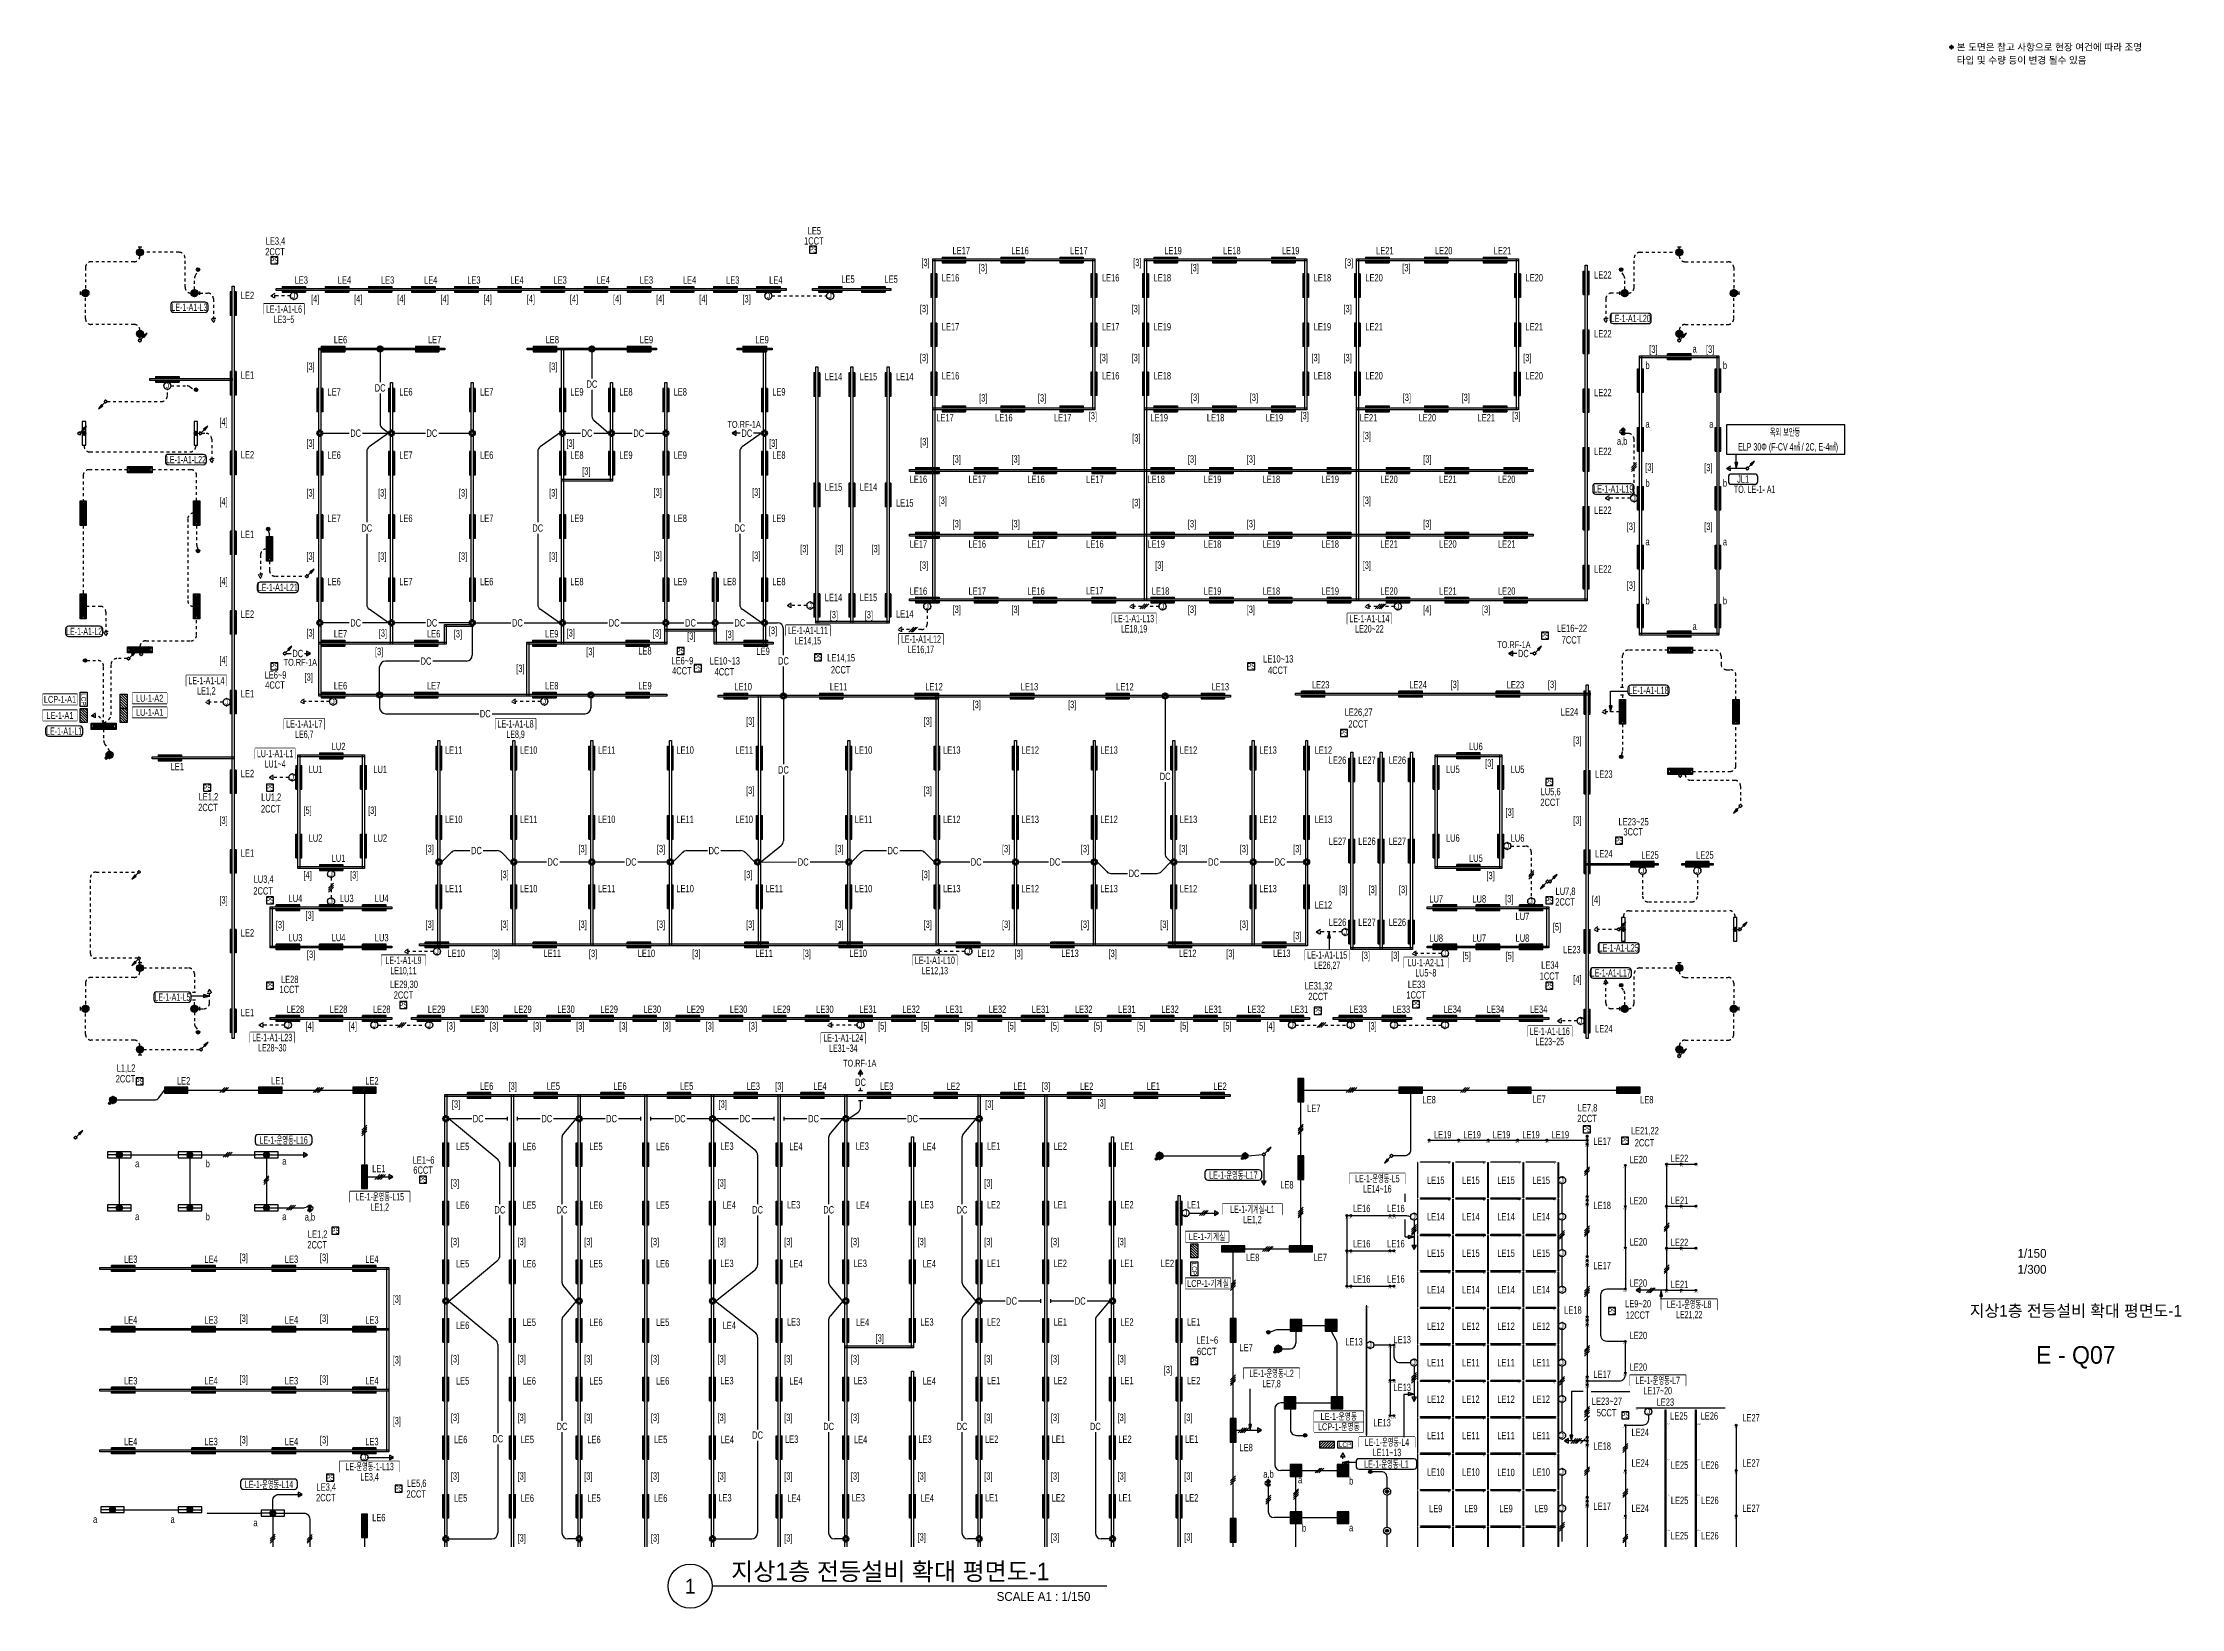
# Model space of a CAD drawing. Header units: millimetres. Extents: x 86947 to 500447, y -530175 to 1059536.
# Drawn here: x 265245 to 374299, y -351975 to -272132 of the extents above; entities that cross this region are included whole.
import ezdxf
from ezdxf.enums import TextEntityAlignment as Align

# ---------------------------------------------------------------- set-up
doc = ezdxf.new("R2010")
doc.units = ezdxf.units.MM
doc.header["$LTSCALE"] = 150
doc.set_wipeout_variables(frame=1)
for name, pattern in [('CENTERX2', [4, 2.5, -0.5, 0.5, -0.5]), ('D1', [3, 1, -1, 1]), ('DASHED2', [0.375, 0.25, -0.125])]:
    doc.linetypes.add(name, pattern=pattern)
for name, color, linetype in [('------01 Distribution Panel', 3, 'Continuous'), ('------01 Distribution Panel_UPS_Emgency', 232, 'Continuous'), ('------02 Etc Panel', 3, 'Continuous'), ('------03 Lighting Fixture', 3, 'Continuous'), ('------04 Lighting Switch', 2, 'Continuous'), ('------04 Number of Strands (가닥수)', 1, 'Continuous'), ('-----20 General Symbol', 3, 'Continuous'), ('-----21 Embeded Wire in Ceiling or Wall', 4, 'Continuous'), ('-----23 Concealed or Exposed Wire', 4, 'D1'), ('-----25 Emergency Lighting Embeded Wire in Ceiling or Wall', 1, 'Continuous'), ('-----28 Race Way', 1, 'Continuous'), ('-----29 Indicator', 1, 'Continuous'), ('-----30 Text', 2, 'Continuous'), ('-----41 Drawing Title', 2, 'Continuous'), ('-----42 Drawing Number', 2, 'Continuous'), ('-----43 Drawing Scale', 3, 'Continuous'), ('I-C-LIGHT', 10, 'Continuous'), ('I-C-MAIN', 4, 'Continuous')]:
    doc.layers.add(name, color=color, linetype=linetype)
doc.styles.add('ELEC', font='Dotum.ttf')

msp = doc.modelspace()

# ---------------------------------------------------------------- texts
at = {"layer": '------04 Lighting Switch', "style": 'ELEC', "width": 0.7}
for s, p in [('LE3,4', (277114, -282275)), ('1CCT', (304569, -282238)), ('LE5', (304594, -281725)), ('2CCT', (277089, -282788)), ('LE17', (312085, -282732)), ('LE16', (315085, -282732)), ('LE17', (318085, -282732)), ('LE19', (322885, -282732)), ('LE18', (325885, -282732)), ('LE19', (328885, -282732)), ('LE21', (333685, -282732)), ('LE20', (336685, -282732)), ('LE21', (339685, -282732)), ('LE3', (278430, -284233)), ('LE4', (280630, -284233)), ('LE3', (282830, -284233)), ('LE4', (285030, -284233)), ('LE3', (287230, -284233)), ('LE4', (289430, -284233)), ('LE3', (291630, -284233)), ('LE4', (293830, -284233)), ('LE3', (296030, -284233)), ('LE4', (298230, -284233)), ('LE3', (300430, -284233)), ('LE4', (302630, -284233)), ('LE5', (306310, -284187)), ('LE5', (308510, -284187)), ('LE16', (311538, -284117)), ('LE16', (319704, -284117)), ('LE18', (322338, -284117)), ('LE18', (330504, -284117)), ('LE20', (333138, -284117)), ('LE20', (341304, -284117)), ('LE22', (344803, -283970)), ('LE2', (275684, -285016)), ('LE17', (311538, -286617)), ('LE17', (319704, -286617)), ('LE19', (322338, -286617)), ('LE19', (330504, -286617)), ('LE21', (333138, -286617)), ('LE21', (341304, -286617)), ('LE22', (344803, -286970)), ('LE6', (280430, -287273)), ('LE7', (285230, -287273)), ('LE8', (291230, -287273)), ('LE9', (296030, -287273)), ('LE9', (301930, -287274)), ('a', (349485, -287745)), ('LE1', (275684, -289080)), ('LE14', (305568, -289158)), ('LE15', (307353, -289158)), ('LE14', (309203, -289158)), ('LE16', (311538, -289117)), ('LE16', (319704, -289117)), ('LE18', (322338, -289117)), ('LE18', (330504, -289117)), ('LE20', (333138, -289117)), ('LE20', (341304, -289117)), ('b', (347082, -288581)), ('b', (351032, -288581)), ('LE7', (280105, -289937)), ('LE6', (283763, -289937)), ('LE7', (287884, -289937)), ('LE9', (292484, -289937)), ('LE8', (294984, -289937)), ('LE8', (297754, -289937)), ('LE9', (302784, -289937)), ('LE22', (344803, -289970)), ('LE17', (311256, -291254)), ('LE16', (314256, -291254)), ('LE17', (317256, -291254)), ('LE19', (322180, -291254)), ('LE18', (325056, -291254)), ('LE19', (328056, -291254)), ('LE21', (332856, -291254)), ('LE20', (335856, -291254)), ('LE21', (338856, -291254)), ('a,b', (345787, -292474)), ('a', (347082, -291581)), ('a', (350332, -291581)), ('LE2', (275684, -293144)), ('LE6', (280105, -293162)), ('LE7', (283763, -293162)), ('LE6', (287884, -293162)), ('LE8', (292484, -293162)), ('LE9', (294984, -293162)), ('LE9', (297754, -293162)), ('LE8', (302784, -293162)), ('LE22', (344803, -292970)), ('LE16', (309901, -294397)), ('LE17', (312901, -294397)), ('LE16', (315901, -294397)), ('LE17', (318901, -294397)), ('LE18', (322025, -294397)), ('LE19', (324901, -294397)), ('LE18', (327901, -294397)), ('LE19', (330901, -294397)), ('LE20', (333901, -294397)), ('LE21', (336901, -294397)), ('LE20', (339901, -294397)), ('b', (347082, -294581)), ('b', (351032, -294581)), ('LE15', (305568, -294792)), ('LE14', (307353, -294792)), ('LE15', (309203, -295605)), ('LE7', (280105, -296387)), ('LE6', (283763, -296387)), ('LE7', (287884, -296387)), ('LE9', (292484, -296387)), ('LE8', (297754, -296387)), ('LE9', (302784, -296387)), ('LE22', (344803, -295970)), ('LE1', (275684, -297208)), ('LE17', (309901, -297697)), ('LE16', (312901, -297697)), ('LE17', (315901, -297697)), ('LE16', (318901, -297697)), ('LE19', (322025, -297697)), ('LE18', (324901, -297697)), ('LE19', (327901, -297697)), ('LE18', (330901, -297697)), ('LE21', (333901, -297697)), ('LE20', (336901, -297697)), ('LE21', (339901, -297697)), ('a', (347082, -297581)), ('a', (351032, -297581)), ('LE22', (344803, -298970)), ('LE6', (280105, -299612)), ('LE7', (283763, -299612)), ('LE6', (287884, -299612)), ('LE8', (292484, -299612)), ('LE9', (297754, -299612)), ('LE8', (300269, -299612)), ('LE8', (302784, -299612)), ('LE17', (318888, -300081)), ('LE14', (305568, -300425)), ('LE15', (307353, -300425)), ('LE16', (309901, -300097)), ('LE17', (312901, -300097)), ('LE16', (315901, -300097)), ('LE18', (322248, -300097)), ('LE19', (324901, -300097)), ('LE18', (327901, -300097)), ('LE19', (330901, -300097)), ('LE20', (333901, -300097)), ('LE21', (336901, -300097)), ('LE20', (339901, -300097)), ('b', (347082, -300581)), ('b', (351032, -300581)), ('LE2', (275684, -301272)), ('LE14', (309203, -301264)), ('LE16~22', (343230, -301996)), ('a', (349485, -301895)), ('LE7', (280430, -302273)), ('LE6', (285180, -302273)), ('LE9', (291205, -302273)), ('LE8', (295955, -303148)), ('LE9', (301980, -303163)), ('7CCT', (343205, -302586)), ('LE6~9', (277114, -304374)), ('LE6~9', (297862, -303649)), ('4CCT', (297838, -304162)), ('LE10~13', (300030, -303656)), ('4CCT', (300005, -304214)), ('2CCT', (305934, -304113)), ('LE10~13', (328250, -303556)), ('4CCT', (328225, -304135)), ('LE1', (275684, -305336)), ('4CCT', (277089, -304887)), ('LE6', (280430, -304923)), ('LE7', (285180, -304923)), ('LE8', (291205, -304923)), ('LE9', (295955, -304923)), ('LE10', (300963, -304973)), ('LE11', (305830, -304973)), ('LE12', (310696, -304973)), ('LE13', (315563, -304973)), ('LE12', (320430, -304973)), ('LE13', (325296, -304973)), ('LE23', (330413, -304873)), ('LE24', (335380, -304873)), ('LE23', (340346, -304873)), ('LE26,27', (332348, -306304)), ('LE24', (343102, -306257)), ('2CCT', (332324, -306874)), ('LE11', (286203, -308205)), ('LE11', (294002, -308205)), ('LE10', (298003, -308205)), ('LE11', (301017, -308205)), ('LE10', (307102, -308205)), ('LE13', (311602, -308205)), ('LE12', (315603, -308205)), ('LE13', (319623, -308205)), ('LE12', (323673, -308205)), ('LE13', (327728, -308205)), ('LE12', (330553, -308205)), ('LE26', (331273, -308720)), ('LE27', (332773, -308720)), ('LE26', (334323, -308720)), ('LU6', (338330, -308023)), ('LE1', (272105, -309048)), ('LU1', (279153, -309192)), ('LU1', (282453, -309192)), ('LU5', (337153, -309192)), ('LU5', (340453, -309192)), ('LE23', (344853, -309432)), ('LE1,2', (273694, -310621)), ('LU1,2', (276894, -310639)), ('2CCT', (342115, -310870)), ('LU5,6', (342139, -310357)), ('2CCT', (273669, -311134)), ('2CCT', (276869, -311204)), ('LE10', (286203, -311739)), ('LE11', (290023, -311739)), ('LE10', (294002, -311739)), ('LE11', (298003, -311739)), ('LE10', (301017, -311739)), ('LE11', (307102, -311739)), ('LE12', (311602, -311739)), ('LE13', (315603, -311739)), ('LE12', (319623, -311739)), ('LE13', (323673, -311739)), ('LE12', (327728, -311739)), ('LE13', (330553, -311739)), ('LE23~25', (346373, -311861)), ('LU2', (279153, -312692)), ('LU2', (282453, -312692)), ('LE27', (331273, -312854)), ('LE26', (332773, -312854)), ('LE27', (334323, -312854)), ('LU6', (337153, -312692)), ('LU6', (340453, -312692)), ('3CCT', (346349, -312374)), ('LE1', (275684, -313464)), ('LU1', (280330, -313723)), ('LU5', (338330, -313723)), ('LE24', (344853, -313492)), ('LE25', (347206, -313559)), ('LE25', (350006, -313559)), ('LU3,4', (276506, -314822)), ('LE11', (286203, -315272)), ('LE10', (290023, -315272)), ('LE11', (294002, -315272)), ('LE10', (298003, -315272)), ('LE11', (302552, -315272)), ('LE10', (307102, -315272)), ('LE13', (311602, -315272)), ('LE12', (315603, -315272)), ('LE13', (319623, -315272)), ('LE12', (323673, -315272)), ('LE13', (327728, -315272)), ('2CCT', (276482, -315389)), ('LU4', (278130, -315773)), ('LU3', (280747, -315773)), ('LU4', (282530, -315773)), ('LE12', (330553, -316098)), ('LU7', (336301, -315797)), ('LU8', (338501, -315797)), ('2CCT', (342875, -315951)), ('LU7,8', (342900, -315438)), ('LE2', (275684, -317528)), ('LE26', (331273, -316987)), ('LE27', (332773, -316987)), ('LE26', (334323, -316987)), ('LU7', (340701, -316692)), ('LU3', (278130, -317773)), ('LU4', (280330, -317773)), ('LU3', (282530, -317773)), ('LE10', (286330, -318569)), ('LE11', (291230, -318569)), ('LE10', (296030, -318569)), ('LE11', (302030, -318569)), ('LE10', (306830, -318569)), ('LE12', (313350, -318569)), ('LE13', (317630, -318569)), ('LE12', (323630, -318569)), ('LE13', (328430, -318569)), ('LU8', (336301, -317797)), ('LU7', (338501, -317797)), ('LU8', (340701, -317797)), ('LE23', (343223, -318381)), ('LE34', (342105, -319170)), ('1CCT', (277816, -320414)), ('LE28', (277841, -319901)), ('2CCT', (283641, -320699)), ('LE31,32', (330305, -320261)), ('2CCT', (330281, -320774)), ('1CCT', (335281, -320693)), ('1CCT', (342081, -319733)), ('LE1', (275684, -321592)), ('LE28', (278130, -321423)), ('LE28', (280330, -321423)), ('LE28', (282530, -321423)), ('LE29', (285330, -321423)), ('LE30', (287530, -321423)), ('LE29', (289730, -321423)), ('LE30', (291930, -321423)), ('LE29', (294130, -321423)), ('LE30', (296330, -321423)), ('LE29', (298530, -321423)), ('LE30', (300730, -321423)), ('LE29', (302930, -321423)), ('LE30', (305130, -321423)), ('LE31', (307330, -321423)), ('LE32', (309530, -321423)), ('LE31', (311730, -321423)), ('LE32', (313930, -321423)), ('LE31', (316130, -321423)), ('LE32', (318330, -321423)), ('LE31', (320530, -321423)), ('LE32', (322730, -321423)), ('LE31', (324930, -321423)), ('LE32', (327130, -321423)), ('LE31', (329330, -321423)), ('LE33', (332330, -321423)), ('LE33', (334530, -321423)), ('LE34', (337130, -321423)), ('LE34', (339330, -321423)), ('LE34', (341530, -321423)), ('LE24', (344853, -322419)), ('2CCT', (269466, -324969)), ('L1,L2', (269491, -324456)), ('LE2', (272430, -325073)), ('LE1', (277230, -325073)), ('LE2', (282030, -325073)), ('LE6', (287881, -325348)), ('LE5', (291281, -325348)), ('LE6', (294681, -325348)), ('LE5', (298081, -325348)), ('LE3', (301481, -325348)), ('LE4', (304881, -325348)), ('LE3', (308281, -325348)), ('LE2', (311681, -325348)), ('LE1', (315081, -325348)), ('LE2', (318481, -325348)), ('LE1', (321881, -325348)), ('LE2', (325281, -325348)), ('LE8', (335946, -326040)), ('LE7', (341556, -326007)), ('LE8', (347046, -326040)), ('LE7', (330063, -326479)), ('2CCT', (343998, -326996, 0)), ('LE7,8', (344023, -326483, 0)), ('LE5', (286655, -328425)), ('LE6', (290055, -328425)), ('LE5', (293455, -328425)), ('LE6', (296855, -328425)), ('LE3', (300136, -328407)), ('LE4', (303655, -328425)), ('LE3', (307036, -328407)), ('LE4', (310455, -328425)), ('LE1', (313736, -328407)), ('LE2', (317136, -328407)), ('LE1', (320536, -328407)), ('LE19', (336639, -327821)), ('LE19', (338139, -327821)), ('LE19', (339639, -327821)), ('LE19', (341139, -327821)), ('LE19', (342639, -327821)), ('LE17', (344771, -328159)), ('LE21,22', (346946, -327651, 0)), ('2CCT', (346929, -328234, 0)), ('a', (270060, -329295)), ('b', (273660, -329295)), ('a', (277560, -329170)), ('LE1~6', (284665, -329116)), ('LE20', (346615, -329089)), ('LE22', (348715, -329025)), ('LE1', (282384, -329549)), ('6CCT', (284641, -329629)), ('LE8', (328690, -330379)), ('LE15', (336282, -330150)), ('LE15', (338075, -330150)), ('LE15', (339867, -330150)), ('LE15', (341660, -330150)), ('LE6', (286655, -331414)), ('LE5', (290055, -331414)), ('LE6', (293455, -331414)), ('LE5', (296855, -331414)), ('LE4', (300255, -331414)), ('LE3', (303536, -331396)), ('LE4', (307055, -331414)), ('LE3', (310336, -331396)), ('LE2', (313736, -331396)), ('LE1', (317136, -331396)), ('LE2', (320536, -331396)), ('LE1', (323936, -331396)), ('LE18', (344771, -331428)), ('LE20', (346615, -331189)), ('LE21', (348715, -331168)), ('a', (270060, -331995)), ('b', (273660, -331995)), ('a', (277560, -331995)), ('a,b', (278867, -332044)), ('LE14', (336282, -332010)), ('LE14', (338075, -332010)), ('LE14', (339867, -332010)), ('LE14', (341660, -332010)), ('2CCT', (279237, -333439)), ('LE1,2', (279262, -332925)), ('LE16', (332505, -333382)), ('LE16', (334250, -333382)), ('LE15', (336282, -333870)), ('LE15', (338075, -333870)), ('LE15', (339867, -333870)), ('LE15', (341660, -333870)), ('LE20', (346615, -333289)), ('LE22', (348715, -333311)), ('LE3', (269730, -334173)), ('LE4', (273830, -334173)), ('LE3', (277930, -334173)), ('LE4', (282030, -334173)), ('LE5', (286655, -334403)), ('LE6', (290055, -334403)), ('LE5', (293455, -334403)), ('LE6', (296855, -334403)), ('LE3', (300136, -334385)), ('LE4', (303655, -334403)), ('LE3', (306936, -334385)), ('LE4', (310455, -334403)), ('LE1', (313736, -334385)), ('LE2', (317136, -334385)), ('LE1', (320536, -334385)), ('LE2', (322598, -334385)), ('LE8', (326946, -334085)), ('LE7', (330396, -334085)), ('LE17', (344771, -334497)), ('LE16', (332505, -335182, 0)), ('LE16', (334250, -335182, 0)), ('LE14', (336282, -335730)), ('LE14', (338075, -335730)), ('LE14', (339867, -335730)), ('LE14', (341660, -335730)), ('LE20', (346615, -335389)), ('LE21', (348715, -335458)), ('LE18', (343277, -336765)), ('LE9~20', (346601, -336438, 0)), ('12CCT', (346584, -337022, 0)), ('LE4', (269730, -337273)), ('LE3', (273830, -337273)), ('LE4', (277930, -337273)), ('LE3', (282030, -337273)), ('LE6', (286655, -337546)), ('LE5', (290055, -337392)), ('LE6', (293455, -337392)), ('LE5', (296855, -337392)), ('LE4', (300255, -337550)), ('LE3', (303536, -337374)), ('LE4', (307055, -337392)), ('LE3', (310336, -337374)), ('LE2', (313736, -337374)), ('LE1', (317136, -337374)), ('LE2', (320536, -337374)), ('LE1', (323936, -337374)), ('LE12', (336282, -337590)), ('LE12', (338075, -337590)), ('LE12', (339867, -337590)), ('LE12', (341660, -337590)), ('LE20', (346615, -338064)), ('LE1~6', (324628, -338297)), ('6CCT', (324604, -338879)), ('LE7', (326612, -338679)), ('LE13', (332113, -338385, 0)), ('LE13', (334572, -338272)), ('LE3', (269730, -340373)), ('LE4', (273830, -340373)), ('LE3', (277930, -340373)), ('LE4', (282030, -340373)), ('LE5', (286655, -340381)), ('LE6', (290055, -340381)), ('LE5', (293455, -340381)), ('LE6', (296855, -340381)), ('LE3', (300136, -340363)), ('LE4', (303655, -340381)), ('LE3', (306936, -340363)), ('LE4', (310455, -340381)), ('LE1', (313736, -340363)), ('LE2', (317136, -340363)), ('LE1', (320536, -340363)), ('LE2', (323936, -340363)), ('LE11', (336282, -339450)), ('LE11', (338075, -339450)), ('LE11', (339867, -339450)), ('LE11', (341660, -339450)), ('LE17', (344771, -340039)), ('LE13', (334572, -340712)), ('LE12', (336282, -341310)), ('LE12', (338075, -341310)), ('LE12', (339867, -341310)), ('LE12', (341660, -341310)), ('5CCT', (344994, -342002, 0)), ('LE25', (348681, -342168, 0)), ('LE26', (350236, -342168, 0)), ('LE27', (352362, -342257, 0)), ('LE4', (269730, -343473)), ('LE3', (273830, -343473)), ('LE4', (277930, -343473)), ('LE3', (282030, -343473)), ('LE6', (286555, -343369)), ('LE5', (289955, -343369)), ('LE6', (293355, -343369)), ('LE5', (296755, -343369)), ('LE4', (300155, -343369)), ('LE3', (303436, -343352)), ('LE4', (306955, -343369)), ('LE3', (310236, -343352)), ('LE2', (313636, -343352)), ('LE1', (317036, -343352)), ('LE2', (320436, -343352)), ('LE1', (323836, -343352)), ('LE11', (336282, -343170)), ('LE11', (338075, -343170)), ('LE11', (339867, -343170)), ('LE11', (341660, -343170)), ('LE18', (344771, -343703)), ('LE24', (346712, -343000)), ('LE8', (326612, -343779)), ('LE24', (346712, -344565)), ('LE25', (348713, -344675, 0)), ('LE26', (350263, -344675, 0)), ('LE27', (352362, -344565)), ('a,b', (327753, -345156)), ('a', (329366, -345420)), ('b', (331966, -345470)), ('LE10', (336282, -345030)), ('LE10', (338075, -345030)), ('LE10', (339867, -345050)), ('LE10', (341660, -345030)), ('2CCT', (279680, -346337)), ('LE5', (286555, -346358)), ('LE6', (289955, -346358)), ('LE5', (293355, -346358)), ('LE6', (296755, -346358)), ('LE3', (300036, -346341)), ('LE4', (303555, -346358)), ('LE3', (306836, -346341)), ('LE4', (310355, -346358)), ('LE1', (313636, -346341)), ('LE2', (317036, -346341)), ('LE1', (320436, -346341)), ('LE2', (323836, -346341)), ('LE9', (336282, -346890)), ('LE9', (338075, -346890)), ('LE9', (339867, -346890)), ('LE9', (341660, -346890)), ('LE17', (344771, -346772)), ('LE24', (346712, -346873)), ('LE25', (348717, -346475, 0)), ('LE26', (350263, -346475, 0)), ('LE27', (352362, -346873)), ('a', (267916, -347437)), ('a', (271866, -347437)), ('a', (276091, -347612)), ('LE6', (282384, -347349)), ('b', (329566, -347870)), ('a', (331966, -347870)), ('LE25', (348713, -348275, 0)), ('LE26', (350263, -348275, 0))]:
    msp.add_text(s, height=375, dxfattribs=at).set_placement(p, align=Align.MIDDLE)
at = {"layer": '-----25 Emergency Lighting Embeded Wire in Ceiling or Wall', "style": 'ELEC', "width": 0.7}
for p in [(282450, -289735), (293250, -289539), (281200, -292044), (285089, -292044), (293000, -292044), (295635, -292044), (301150, -292044), (281767, -296881), (290488, -296881), (300788, -296881), (281200, -301719), (285089, -301719), (289450, -301719), (294385, -301719), (298278, -301719), (300793, -301719), (278250, -303280), (340750, -303280), (284787, -303669), (303017, -303659), (303017, -309219), (322483, -309549), (287360, -313332), (291259, -313913), (295249, -313913), (299473, -313332), (304025, -313915), (308599, -313332), (312849, -313913), (316860, -313913), (324947, -313913), (328337, -313913), (320895, -314495), (306948, -325146), (287451, -327004), (290951, -327004), (294251, -327004), (297751, -327004), (301051, -327004), (304551, -327004), (309601, -327004), (288556, -331655), (291722, -331655), (301698, -331655), (305322, -331655), (312122, -331655), (314651, -336306), (318151, -336306), (288448, -343329), (291722, -342701), (301698, -343142), (305322, -342701), (312122, -342701), (318922, -342701)]:
    msp.add_text('DC', height=375, dxfattribs=at).set_placement(p, align=Align.MIDDLE)
for p in [(301011, -291595), (340269, -302831), (278379, -303730)]:
    msp.add_text('TO.RF-1A', height=350, dxfattribs=at).set_placement(p, align=Align.MIDDLE_CENTER)
at = {"layer": '-----28 Race Way', "style": 'ELEC', "width": 0.7}
for s, p in [('[3]', (310261, -283384)), ('[3]', (313188, -283651)), ('[3]', (321061, -283384)), ('[3]', (323988, -283651)), ('[3]', (331861, -283384)), ('[3]', (334788, -283651)), ('[4]', (281336, -285236)), ('[4]', (283536, -285236)), ('[4]', (285736, -285236)), ('[4]', (287936, -285236)), ('[4]', (290136, -285236)), ('[4]', (292336, -285236)), ('[4]', (294536, -285236)), ('[4]', (296736, -285236)), ('[4]', (298936, -285236)), ('[3]', (301136, -285236)), ('[3]', (310184, -285736)), ('[3]', (320984, -285736)), ('[3]', (331784, -285736)), ('[3]', (347383, -287805)), ('[3]', (350275, -287805)), ('[3]', (278898, -288684)), ('[3]', (291278, -288684)), ('[3]', (310184, -288236)), ('[3]', (319353, -288236)), ('[3]', (320984, -288236)), ('[3]', (330153, -288236)), ('[3]', (331784, -288236)), ('[3]', (340953, -288236)), ('[3]', (313207, -290291)), ('[3]', (316207, -290291)), ('[3]', (324009, -290264)), ('[3]', (327009, -290264)), ('[3]', (334809, -290264)), ('[3]', (337809, -290264)), ('[3]', (318796, -291198)), ('[3]', (329596, -291198)), ('[3]', (340396, -291198)), ('[4]', (274463, -291512)), ('[3]', (321011, -292331)), ('[3]', (332766, -292220)), ('[3]', (278898, -292601)), ('[3]', (292157, -292601)), ('[3]', (302501, -292601)), ('[3]', (310199, -292525)), ('[3]', (311854, -293407)), ('[3]', (314854, -293407)), ('[3]', (323854, -293407)), ('[3]', (326854, -293407)), ('[3]', (335854, -293407)), ('[3]', (292968, -294021)), ('[3]', (347179, -293821)), ('[3]', (350184, -293843)), ('[4]', (274463, -295576)), ('[3]', (278898, -295134)), ('[3]', (282557, -295134)), ('[3]', (286678, -295134)), ('[3]', (291278, -295134)), ('[3]', (296598, -295097, 0)), ('[3]', (301628, -295097, 0)), ('[3]', (311143, -295520)), ('[3]', (321011, -295631)), ('[3]', (332766, -295520)), ('[3]', (311854, -296707)), ('[3]', (314854, -296707)), ('[3]', (323854, -296707)), ('[3]', (326854, -296707)), ('[3]', (335854, -296707)), ('[3]', (346234, -296843)), ('[3]', (350184, -296843)), ('[3]', (278898, -298359)), ('[3]', (282557, -298359)), ('[3]', (286678, -298359)), ('[3]', (291278, -298359)), ('[3]', (296598, -298322, 0)), ('[3]', (301628, -298322, 0)), ('[3]', (304083, -297980)), ('[3]', (305868, -297980)), ('[3]', (307718, -297980)), ('[3]', (310186, -298820)), ('[3]', (322186, -298820)), ('[3]', (332766, -298820)), ('[4]', (274463, -299640)), ('[3]', (346234, -299843)), ('[3]', (311851, -301076)), ('[3]', (314851, -301076)), ('[3]', (323851, -301076)), ('[3]', (326851, -301076)), ('[4]', (335851, -301076)), ('[3]', (338851, -301076)), ('[3]', (278898, -302276)), ('[3]', (282589, -302281)), ('[3]', (286414, -302320)), ('[3]', (292168, -302276)), ('[3]', (296568, -302281)), ('[3]', (307372, -301345)), ('[3]', (282399, -303228)), ('[3]', (293174, -303228)), ('[3]', (298325, -302439, 0)), ('[3]', (300271, -302356, 0)), ('[3]', (289603, -304092)), ('[3]', (278808, -304528)), ('[3]', (337248, -304906)), ('[3]', (342214, -304906)), ('[3]', (312874, -305928)), ('[3]', (317741, -305928)), ('[3]', (301322, -306776)), ('[3]', (310372, -306776)), ('[3]', (343507, -307761)), ('[3]', (339010, -308916)), ('[3]', (301322, -310309)), ('[3]', (310372, -310309)), ('[3]', (274463, -311832)), ('[5]', (278746, -311322)), ('[3]', (282046, -311322)), ('[3]', (340049, -311417)), ('[3]', (343507, -311821)), ('[3]', (284973, -313282)), ('[3]', (292772, -313282)), ('[3]', (296773, -313282)), ('[3]', (305872, -313282)), ('[3]', (314373, -313282)), ('[3]', (318393, -313282)), ('[3]', (323414, -313282)), ('[3]', (326498, -313282)), ('[3]', (329223, -313282)), ('[4]', (278753, -314620)), ('[3]', (281127, -314620)), ('[3]', (288793, -314599)), ('[3]', (301223, -314602)), ('[3]', (310273, -314602)), ('[3]', (331565, -315365)), ('[3]', (333065, -315365)), ('[3]', (334615, -315365)), ('[3]', (339078, -314651)), ('[3]', (274463, -315896)), ('[3]', (340028, -315835)), ('[4]', (344457, -315881)), ('[3]', (277344, -317156)), ('[3]', (278852, -316670)), ('[3]', (284973, -317138)), ('[3]', (288793, -317138)), ('[3]', (292772, -317138)), ('[3]', (296773, -317138)), ('[3]', (301322, -317138)), ('[3]', (305872, -317138)), ('[3]', (310372, -317138)), ('[3]', (314373, -317138)), ('[3]', (318393, -317138)), ('[3]', (322443, -317138)), ('[3]', (326498, -317138)), ('[5]', (342466, -317264)), ('[3]', (278927, -318670)), ('[3]', (288348, -318625)), ('[3]', (293309, -318625)), ('[3]', (298578, -318625)), ('[3]', (304208, -318625)), ('[3]', (315008, -318625)), ('[3]', (319808, -318625)), ('[3]', (325808, -318625)), ('[3]', (332718, -318722, 0)), ('[5]', (337855, -318739)), ('[5]', (340055, -318739)), ('[4]', (343507, -319941)), ('[4]', (278858, -322320)), ('[4]', (281058, -322320)), ('[3]', (286058, -322320)), ('[3]', (288258, -322320)), ('[3]', (290458, -322320)), ('[3]', (292658, -322320)), ('[3]', (294858, -322320)), ('[3]', (297058, -322320)), ('[3]', (299258, -322320)), ('[3]', (301458, -322320)), ('[5]', (308058, -322320)), ('[5]', (310258, -322320)), ('[5]', (312458, -322320)), ('[5]', (314658, -322320)), ('[5]', (316858, -322320)), ('[5]', (319058, -322320)), ('[5]', (321258, -322320)), ('[5]', (323458, -322320)), ('[5]', (325658, -322320)), ('[4]', (327858, -322320)), ('[3]', (333058, -322320)), ('[3]', (286320, -326306)), ('[3]', (289207, -325388)), ('[3]', (299920, -326306)), ('[3]', (302807, -325388)), ('[3]', (313520, -326306)), ('[3]', (316407, -325388)), ('[3]', (319241, -326250)), ('[3]', (286267, -330333)), ('[3]', (299867, -330333)), ('[3]', (313467, -330333)), ('[3]', (286267, -333322)), ('[3]', (289667, -333322)), ('[3]', (293067, -333322)), ('[3]', (296467, -333322)), ('[3]', (299867, -333322)), ('[3]', (303267, -333322)), ('[3]', (306667, -333322)), ('[3]', (310067, -333322)), ('[3]', (313467, -333322)), ('[3]', (316867, -333322)), ('[3]', (320267, -333322)), ('[3]', (275493, -334132)), ('[3]', (279593, -334132)), ('[3]', (283299, -336253)), ('[3]', (275493, -337232)), ('[3]', (279593, -337232)), ('[3]', (307928, -338236)), ('[3]', (283299, -339353)), ('[3]', (286267, -339300)), ('[3]', (289667, -339300)), ('[3]', (293067, -339300)), ('[3]', (296467, -339300)), ('[3]', (299867, -339300)), ('[3]', (303267, -339300)), ('[3]', (306667, -339300)), ('[3]', (313467, -339300)), ('[3]', (316867, -339300)), ('[3]', (320267, -339300)), ('[3]', (275493, -340332)), ('[3]', (279593, -340332)), ('[3]', (322624, -339852)), ('[3]', (283299, -342453)), ('[3]', (286267, -342289)), ('[3]', (289667, -342289)), ('[3]', (293067, -342289)), ('[3]', (296467, -342289)), ('[3]', (299867, -342289)), ('[3]', (303267, -342289)), ('[3]', (306667, -342289)), ('[3]', (313467, -342289)), ('[3]', (316867, -342289)), ('[3]', (320267, -342289)), ('[3]', (323667, -342289)), ('[3]', (275493, -343432)), ('[3]', (279593, -343432)), ('[3]', (286267, -345278)), ('[3]', (289667, -345278)), ('[3]', (293067, -345278)), ('[3]', (296467, -345278)), ('[3]', (299867, -345278)), ('[3]', (303267, -345278)), ('[3]', (306667, -345278)), ('[3]', (310067, -345278)), ('[3]', (313467, -345278)), ('[3]', (316867, -345278)), ('[3]', (320267, -345278)), ('[3]', (323667, -345278)), ('[3]', (289667, -348436)), ('[3]', (296467, -348436)), ('[3]', (303267, -348436)), ('[3]', (310067, -348389)), ('[3]', (316867, -348389)), ('[3]', (323667, -348389))]:
    msp.add_text(s, height=375, dxfattribs=at).set_placement(p, align=Align.MIDDLE)
at = {"layer": '-----41 Drawing Title', "style": 'ELEC'}
msp.add_text('지상1층 전등설비 확대 평면도-1', height=600, dxfattribs=at).set_placement((368925, -336805), align=Align.MIDDLE_CENTER)
at = {"layer": '-----41 Drawing Title', "color": 2, "style": 'ELEC'}
msp.add_text('지상1층 전등설비 확대 평면도-1', height=900, dxfattribs=at).set_placement((300348, -350550))
at = {"layer": '-----41 Drawing Title', "color": 7, "style": 'ELEC'}
msp.add_text('1', height=750, dxfattribs=at).set_placement((298264, -350850), align=Align.MIDDLE)
at = {"layer": '-----41 Drawing Title', "style": 'ELEC'}
msp.add_text('SCALE A1 : 1/150', height=450, dxfattribs=at).set_placement((318669, -351600), align=Align.RIGHT)
at = {"layer": '-----42 Drawing Number', "style": 'ELEC'}
msp.add_text('E - Q07', height=900, dxfattribs=at).set_placement((368925, -339055), align=Align.MIDDLE_CENTER)
at = {"layer": '-----43 Drawing Scale', "style": 'ELEC'}
for s, p in [('1/150', (366690, -333875)), ('1/300', (366690, -334690))]:
    msp.add_text(s, height=450, dxfattribs=at).set_placement(p, align=Align.MIDDLE_CENTER)
at = {"linetype": 'Continuous', "style": 'ELEC'}
for s, width, p in [('LE-1-A1-L3', 0.6, (272722, -285620)), ('LE-1-A1-L20', 0.6, (346224, -286193)), ('LE-1-A1-L22', 0.6, (272546, -293390)), ('JL1', 0.7, (351956, -294390)), ('LE-1-A1-L19', 0.6, (345337, -294889)), ('TO. LE-1- A1', 0.6, (352546, -294906)), ('LE-1-A1-L21', 0.6, (277232, -299906)), ('LE-1-A1-L2', 0.6, (267354, -302152)), ('LE-1-A1-L18', 0.6, (347135, -305161)), ('LE-1-A1-L25', 0.6, (345609, -318295)), ('LE-1-A1-L17', 0.6, (345208, -319574)), ('LE-1-A1-L5', 0.6, (271857, -320810)), ('LE-1-운영동-L16', 0.6, (277525, -328086)), ('LE-1-운영동-L17', 0.6, (325963, -329874)), ('LE-1-운영동-L14', 0.6, (276786, -345649))]:
    msp.add_text(s, height=375, dxfattribs=dict(at, width=width)).set_placement(p, align=Align.MIDDLE)
at = {"linetype": 'Continuous', "style": 'ELEC', "width": 0.6}
for s, p in [('옥외 보안등 ', (353318, -291991)), ('ELP 30Φ (F-CV 4㎟ / 2C, E-4㎟)', (351702, -292741))]:
    msp.add_text(s, height=375, dxfattribs=at).set_placement(p, align=Align.MIDDLE_LEFT)
at = {"layer": 'I-C-LIGHT', "color": 9, "char_height": 60, "width": 195.11, "attachment_point": 5, "style": 'ELEC'}
for insert in [(336957, -329281), (338724, -329281), (340512, -329281), (342304, -329281), (336957, -331171), (338724, -331171), (340512, -331171), (342304, -331171), (336957, -333031), (338724, -333031), (340512, -333031), (342304, -333031), (336957, -334891), (338724, -334891), (340512, -334891), (342304, -334891), (332810, -336607, 0), (336957, -336751), (338724, -336751), (340512, -336751), (342304, -336751), (336957, -338611), (338724, -338611), (340512, -338611), (342304, -338611), (336957, -340471), (338724, -340471), (340512, -340471), (342304, -340471), (336957, -342331), (338724, -342331), (340512, -342331), (342304, -342331), (346542, -341841, 0), (336957, -344191), (338724, -344191), (340512, -344191), (342304, -344191), (336957, -346051), (338724, -346051), (340512, -346051), (342304, -346051), (336957, -347911), (338724, -347911), (340512, -347911), (342304, -347911)]:
    msp.add_mtext('T5', dxfattribs=dict(at, insert=insert))

# ---------------------------------------------------------------- blocks, each defined once
blk = doc.blocks.new('A$C0b6403cb')
at = {"layer": '-----30 Text'}
h = blk.add_hatch(color=256, dxfattribs=at)
edge = h.paths.add_edge_path()
edge.add_arc((-26637, -5011), 160, 0, 360)
h = blk.add_hatch(color=256, dxfattribs=at)
edge = h.paths.add_edge_path()
edge.add_arc((-26637, -5011), 160, 0, 360)
blk.add_circle((-26637, -5011), 160, dxfattribs=at)
blk.add_circle((-26637, -5011), 160, dxfattribs=at)
for p in [(-26796, -5011), (-26796, -5011), (-26637, -4851), (-26637, -4851), (-26637, -5171), (-26637, -5171), (-26477, -5011), (-26477, -5011)]:
    blk.add_point(p, dxfattribs=at)
at = {"layer": '-----30 Text', "style": 'ELEC'}
for s, p in [('본 도면은 참고 사항으로 현장 여건에 따라 조명', (-26101, -5011)), ('타입 및 수량 등이 변경 될수 있음', (-26101, -6345))]:
    blk.add_text(s, height=700, dxfattribs=at).set_placement(p, align=Align.MIDDLE_LEFT)
blk = doc.blocks.new('E17')
h = blk.add_hatch(color=256)
h.paths.add_polyline_path([(600, 100), (-600, 100), (-600, 0), (600, 0)])
h.paths.add_polyline_path([(600, -100), (-600, -100), (-600, -200), (600, -200)])
for p, q in [((-600, 100), (600, 100)), ((-600, 100), (-600, 0)), ((600, 100), (600, 0)), ((600, 100), (600, 0)), ((-600, -100), (-600, -200)), ((-600, -200), (600, -200)), ((600, -100), (600, -200))]:
    blk.add_line(p, q)
blk = doc.blocks.new('벽부 비상등')
h = blk.add_hatch(color=0)
h.dxf.hatch_style = 1
h.paths.add_polyline_path([(0, 488), (-128, 600), (-128, -600), (0, -488)])
h = blk.add_hatch(color=0)
h.dxf.hatch_style = 1
h.paths.add_polyline_path([(128, 600), (0, 488), (0, -488), (128, -600)])
at = {"color": 1}
for p, q in [((-128, 600), (0, 488)), ((0, 488), (128, 600)), ((0, -488), (0, 488)), ((-128, -600), (0, -488)), ((0, -488), (128, -600))]:
    blk.add_line(p, q, dxfattribs=at)
blk.add_lwpolyline([(158, -630), (158, 630), (-158, 630), (-158, -630)], close=True)
blk.add_lwpolyline([(128, -600), (128, 600), (-128, 600), (-128, -600)], close=True, dxfattribs=at)
blk = doc.blocks.new('D12')
at = {"linetype": 'Continuous'}
blk.add_lwpolyline([(600, -90), (600, 90), (-600, 90), (-600, -90)], close=True, dxfattribs=at)
blk.add_circle((0, 0), 90, dxfattribs=at)
for p in [(-90, 0), (0, 90), (90, 0), (0, -90)]:
    blk.add_point(p)
blk = doc.blocks.new('E13')
at = {"layer": '------03 Lighting Fixture'}
blk.add_hatch(color=256, dxfattribs=at).paths.add_polyline_path([(-90, 180, 1), (90, 180, 1)])
for p, q in [((90, 0), (-90, 0)), ((0, 90), (0, 0))]:
    blk.add_line(p, q, dxfattribs=at)
blk.add_blockref('D12', (0, 180), dxfattribs=at)
blk = doc.blocks.new('D01')
at = {"linetype": 'Continuous'}
blk.add_circle((0, 0), 150, dxfattribs=at)
for p in [(-150, 0), (0, 150), (150, 0), (0, -150)]:
    blk.add_point(p)
blk = doc.blocks.new('E05')
blk.add_hatch(color=256).paths.add_polyline_path([(106, 106), (106, 106, 0.668179), (-150, 0, 1), (150, 0, 0.198912)])
h = blk.add_hatch(color=256)
edge = h.paths.add_edge_path()
edge.add_arc((141, 141), 50, 0, 360)
blk.add_circle((141, 141), 50)
blk.add_blockref('D01', (0, 0))
blk = doc.blocks.new('E01')
h = blk.add_hatch(color=256)
edge = h.paths.add_edge_path(flags=17)
edge.add_arc((0, 0), 75, 0, 360)
edge = h.paths.add_edge_path()
edge.add_arc((0, 0), 150, 0, 360)
blk.add_blockref('D01', (0, 0))
at = {"xscale": 0.5, "yscale": 0.5, "zscale": 0.5}
blk.add_blockref('D01', (0, 0), dxfattribs=at)
blk = doc.blocks.new('*U13')
h = blk.add_hatch(color=256)
edge = h.paths.add_edge_path()
edge.add_arc((0, -75), 75, 0, 360)
blk.add_circle((0, -75), 75)
blk = doc.blocks.new('*U16')
blk.add_lwpolyline([(150, 0), (-150, 0), (-150, -300), (150, -300)], close=True)
at = {"style": 'ELEC', "width": 0.6}
blk.add_text('PS', height=250, dxfattribs=at).set_placement((0, -150), align=Align.MIDDLE)
blk = doc.blocks.new('*U14')
h = blk.add_hatch(color=256)
edge = h.paths.add_edge_path()
edge.add_arc((-75, -75), 75, 0, 360)
h = blk.add_hatch(color=256)
edge = h.paths.add_edge_path()
edge.add_arc((75, -75), 75, 0, 360)
for centre in [(-75, -75), (75, -75)]:
    blk.add_circle(centre, 75)
blk.add_arc((0, 0), 75, 0, 180)
blk.add_point((150, -75))
blk = doc.blocks.new('D06')
for p, q in [((-75, 0), (0, 0)), ((0, -75), (0, 75))]:
    blk.add_line(p, q)
at = {"linetype": 'Continuous'}
blk.add_circle((-225, 0), 150, dxfattribs=at)
for p in [(-375, 0), (-225, 150), (-75, 0), (-225, -150)]:
    blk.add_point(p)
blk = doc.blocks.new('E06')
blk.add_hatch(color=256).paths.add_polyline_path([(-75, 0, 1), (-375, 0, 1)])
blk.add_blockref('D06', (0, 0))
blk = doc.blocks.new('E16')
at = {"linetype": 'Continuous'}
h = blk.add_hatch(color=256, dxfattribs=at)
h.dxf.hatch_style = 1
h.paths.add_polyline_path([(570, -120), (570, 120), (-570, 120), (-570, -120)])
blk.add_lwpolyline([(600, 150), (-600, 150), (-600, -150), (600, -150)], close=True, dxfattribs=at)
at = {"color": 1, "linetype": 'Continuous'}
blk.add_lwpolyline([(570, 120), (-570, 120), (-570, -120), (570, -120)], close=True, dxfattribs=at)
blk = doc.blocks.new('D14')
at = {"linetype": 'Continuous'}
for p, q in [((-150, 0), (-600, 0)), ((150, 0), (600, 0))]:
    blk.add_line(p, q, dxfattribs=at)
blk.add_lwpolyline([(600, 150), (-600, 150), (-600, -150), (600, -150)], close=True, dxfattribs=at)
blk.add_circle((0, 0), 150, dxfattribs=at)
for p in [(-150, 0), (0, 150), (150, 0), (0, -150)]:
    blk.add_point(p)
blk = doc.blocks.new('E14')
blk.add_hatch(color=256).paths.add_polyline_path([(-150, 0, 1), (150, 0, 1)])
blk.add_blockref('D14', (0, 0))
blk = doc.blocks.new('E21')
h = blk.add_hatch(color=256)
h.dxf.hatch_style = 1
h.paths.add_polyline_path([(-270, 270), (-270, -270), (270, -270), (270, 270)])
blk.add_lwpolyline([(-300, -300), (300, -300), (300, 300), (-300, 300)], close=True)
at = {"color": 1, "linetype": 'Continuous'}
blk.add_lwpolyline([(-270, -270), (270, -270), (270, 270), (-270, 270)], close=True, dxfattribs=at)
blk = doc.blocks.new('D02')
at = {"linetype": 'Continuous'}
for radius in [150, 64.3]:
    blk.add_circle((0, 0), radius, dxfattribs=at)
for p in [(-150, 0), (0, 150), (150, 0), (0, -150)]:
    blk.add_point(p)
blk = doc.blocks.new('G07-1')
blk.add_hatch(color=256).paths.add_polyline_path([(64, 0, 1), (-64, 0, 1)])
blk.add_blockref('D02', (0, 0))
blk = doc.blocks.new('A02')
h = blk.add_hatch()
h.set_pattern_fill('ANSI31', color=256, scale=25, style=0)
h.set_pattern_definition([(45, (-2000, -19200), (-56.1266, 56.1266), [])])
h.paths.add_polyline_path([(-300, 300), (-300, 0), (300, 0), (300, 300)])
blk.add_lwpolyline([(300, 0), (-300, 0), (-300, 300), (300, 300)], close=True)
blk = doc.blocks.new('A07')
blk.add_lwpolyline([(-300, 0), (-300, 300), (300, 300), (300, 0)], close=True)
at = {"style": 'ELEC'}
blk.add_text('LCP', height=200, dxfattribs=at).set_placement((0, 150), align=Align.MIDDLE)
blk = doc.blocks.new('O01')
blk.add_hatch(color=256).paths.add_polyline_path([(-149, -218), (-218, -149), (-368, -368)])
blk.add_line((-46, -46), (-184, -184))
blk.add_lwpolyline([(-368, -368), (-149, -218), (-218, -149), (-368, -368)])
blk.add_circle((0, 0), 65)
for p in [(-65, 0), (-65, 0), (0, 65), (0, 65), (65, 0), (65, 0), (0, -65), (0, -65)]:
    blk.add_point(p)
blk = doc.blocks.new('O04')
blk.add_circle((0, 0), 150)
for p in [(-150, 0), (0, 150), (150, 0), (0, -150)]:
    blk.add_point(p)
at = {"style": 'ELEC'}
blk.add_text('J', height=214, dxfattribs=at).set_placement((0, 0), align=Align.MIDDLE)
blk = doc.blocks.new('*U45')
at = {"color": 0}
for p, q in [((-186, -106), (26, 106)), ((-106, -106), (106, 106)), ((-26, -106), (186, 106))]:
    blk.add_line(p, q, dxfattribs=at)
blk = doc.blocks.new('O07')
blk.add_lwpolyline([(0, -100), (173, 0), (0, 100)], close=True)
blk = doc.blocks.new('*U48')
at = {"color": 0}
for p, q in [((-226, -106), (-14, 106)), ((-146, -106), (66, 106)), ((-66, -106), (146, 106)), ((14, -106), (226, 106))]:
    blk.add_line(p, q, dxfattribs=at)
blk = doc.blocks.new('*U47')
at = {"color": 0}
for p, q in [((-306, -106), (-94, 106)), ((-226, -106), (-14, 106)), ((-146, -106), (66, 106)), ((-66, -106), (146, 106)), ((94, -106), (306, 106))]:
    blk.add_line(p, q, dxfattribs=at)
blk = doc.blocks.new('LT-1')
at = {"layer": 'I-C-LIGHT'}
h = blk.add_hatch(dxfattribs=at)
h.set_pattern_fill('ANSI31', color=249, scale=50)
h.set_pattern_definition([(45, (137317.1204, 2203378.948), (-4.419417382, 4.419417382), [])])
edge = h.paths.add_edge_path()
edge.add_arc((1069218, 760156), 25, 0, 360)
at = {"layer": 'I-C-LIGHT', "color": 1}
for p, q in [((1069158, 760156), (1069278, 760156)), ((1069218, 760216), (1069218, 760096))]:
    blk.add_line(p, q, dxfattribs=at)
at = {"layer": 'I-C-LIGHT', "color": 9}
blk.add_circle((1069218, 760156), 48, dxfattribs=at)
at = {"layer": 'I-C-LIGHT', "color": 1}
blk.add_circle((1069218, 760156), 40, dxfattribs=at)
at = {"layer": 'I-C-LIGHT', "color": 8}
blk.add_circle((1069218, 760156), 25, dxfattribs=at)
at = {"layer": 'I-C-LIGHT', "color": 9, "insert": (1069218, 760096), "char_height": 60, "width": 294.84, "attachment_point": 2, "style": 'ELEC'}
blk.add_mtext('LD-1', dxfattribs=at)
blk = doc.blocks.new('LT- SYM')
at = {"layer": 'I-C-LIGHT'}
blk.add_lwpolyline([(13061773, -262810), (13061773, -262565), (13061751, -262565), (13061751, -262810)], close=True, dxfattribs=at)
at = {"layer": 'I-C-LIGHT', "color": 2, "linetype": 'CENTERX2', "ltscale": 0.2, "const_width": 6}
blk.add_lwpolyline([(13061762, -262810), (13061762, -262565)], dxfattribs=at)
at = {"color": 9, "insert": (13061789, -262740), "char_height": 70, "width": 560.53, "attachment_point": 1, "line_spacing_factor": 0.45, "style": 'ELEC'}
blk.add_mtext('LD-5', dxfattribs=at)
blk = doc.blocks.new('LD-3')
at = {"layer": 'I-C-LIGHT', "color": 1}
for p, q in [((851536, 286856), (851443, 286950)), ((851536, 286950), (851443, 286856))]:
    blk.add_line(p, q, dxfattribs=at)
at = {"layer": 'I-C-LIGHT', "color": 5}
for radius in [46.2, 21.1, 15.8]:
    blk.add_circle((851490, 286903), radius, dxfattribs=at)
at = {"layer": 'I-C-LIGHT', "color": 251}
blk.add_circle((851490, 286903), 15, dxfattribs=at)
at = {"layer": 'I-C-LIGHT', "color": 9, "insert": (851490, 286799), "char_height": 60, "width": 195.11, "attachment_point": 5, "style": 'ELEC'}
blk.add_mtext('LD-3', dxfattribs=at)

# ---------------------------------------------------------------- linework, layer by layer
at = {"layer": '------01 Distribution Panel', "color": 1, "elevation": 0}
for points in [[(276518, -285977), (278573, -285977), (278573, -285452), (276518, -285452)], [(303140, -302363), (305395, -302363), (305395, -301838), (303140, -301838)], [(319772, -301761), (322027, -301761), (322027, -301236), (319772, -301236)], [(331772, -301761), (334027, -301761), (334027, -301236), (331772, -301236)], [(308902, -302808), (311157, -302808), (311157, -302283), (308902, -302283)], [(272564, -304926), (274618, -304926), (274618, -304401), (272564, -304401)], [(265245, -306703), (267000, -306703), (267000, -306178), (265245, -306178)], [(269818, -306545), (271573, -306545), (271573, -306020), (269818, -306020)], [(277553, -307135), (279608, -307135), (279608, -306610), (277553, -306610)], [(288328, -307135), (290383, -307135), (290383, -306610), (288328, -306610)], [(329618, -318919), (331873, -318919), (331873, -318394), (329618, -318394)], [(282512, -319193), (284767, -319193), (284767, -318668), (282512, -318668)], [(309612, -319193), (311867, -319193), (311867, -318668), (309612, -318668)], [(334649, -319306), (336904, -319306), (336904, -318781), (334649, -318781)], [(275820, -323128), (278075, -323128), (278075, -322603), (275820, -322603)], [(304940, -323149), (307195, -323149), (307195, -322624), (304940, -322624)], [(340971, -322808), (343226, -322808), (343226, -322283), (340971, -322283)], [(331875, -330322), (334730, -330322), (334730, -329797), (331875, -329797)], [(280907, -331253), (283962, -331253), (283962, -330728), (280907, -330728)], [(325405, -331890), (328460, -331890), (328460, -331365), (325405, -331365)], [(323517, -335671), (325822, -335671), (325822, -335146), (323517, -335146)], [(347778, -336737), (350633, -336737), (350633, -336212), (347778, -336212)], [(326479, -340256), (329334, -340256), (329334, -339731), (326479, -339731)], [(346176, -340616), (349031, -340616), (349031, -340091), (346176, -340091)], [(330080, -342982), (332596, -342982), (332596, -342457), (330080, -342457)], [(280384, -345011), (283439, -345011), (283439, -344486), (280384, -344486)]]:
    msp.add_lwpolyline(points, close=True, dxfattribs=at)
at = {"layer": '-----21 Embeded Wire in Ceiling or Wall'}
for p, q in [((352105, -293847), (351105, -293847)), ((322380, -328900), (326410, -328900)), ((278770, -331487), (278673, -331527)), ((277250, -331550), (278559, -331550)), ((329150, -337850), (329150, -338445)), ((330950, -337850), (331212, -338322)), ((328430, -338745), (328850, -338745)), ((331250, -341200), (331250, -338468)), ((328075, -341805), (328075, -344650)), ((328545, -341505), (328375, -341505)), ((328850, -344950), (328375, -344950)), ((327740, -345773), (327740, -347050)), ((328850, -347350), (328040, -347350))]:
    msp.add_line(p, q, dxfattribs=at)
at = {"layer": '-----21 Embeded Wire in Ceiling or Wall', "elevation": 0}
for points in [[(269005, -326050), (270934, -326050, 0.2222377), (271164, -325942), (271450, -325550)], [(335000, -325750), (335000, -328600, -0.4142136), (334700, -328900), (334106, -328900)], [(334196, -331950), (334789, -331950, -0.0862511), (334891, -331968), (334995, -332005)], [(345904, -338365), (345004, -338365, -0.4142136), (344704, -338065), (344704, -335990, -0.4142136), (345004, -335690), (345904, -335690)], [(329250, -337775), (328212, -337775, 0.0916303), (328105, -337795), (327830, -337900)], [(334151, -338596), (334151, -339145, 0.4142136), (334451, -339445), (334995, -339445)], [(344050, -340375), (345650, -340375, 0.4142136), (345950, -340075), (345950, -340021)], [(328875, -341800), (328875, -342860, 0.4142136), (329175, -343160), (329530, -343160)], [(347124, -342130), (347124, -342350, -0.4142136), (346824, -342650), (345996, -342650)], [(333800, -346145), (333800, -345310, 0.4142136), (333500, -345010), (333040, -345010)], [(276975, -346975), (276975, -346475, -0.4142136), (277275, -346175), (278475, -346175)], [(277575, -347125), (278560, -347125, -0.4142136), (278860, -347425), (278860, -348850)]]:
    msp.add_lwpolyline(points, format="xyb", dxfattribs=at)
for points in [[(272650, -325550), (276250, -325550)], [(277450, -325550), (281050, -325550)], [(281650, -325700), (281650, -329375)], [(336000, -328100), (337400, -328100)], [(337492, -328100), (338900, -328100)], [(339000, -328100), (340400, -328100)], [(340500, -328100), (341900, -328100)], [(342000, -328100), (343950, -328100)], [(344000, -328050), (344000, -327950)], [(344000, -328150), (344000, -328250)], [(269150, -331400), (269150, -329000)], [(269750, -328850), (272150, -328850)], [(272750, -329000), (272750, -331400)], [(273350, -328850), (276050, -328850)], [(276650, -328875), (276650, -331400)], [(277250, -328850), (278750, -328850)], [(326710, -328900), (327450, -328835)], [(327515, -328900), (327515, -330400)], [(344000, -328350), (344000, -330919)], [(348096, -329326), (348754, -329326)], [(348846, -329326), (349504, -329326)], [(281800, -329975), (283100, -329975)], [(342725, -331825), (342725, -330325)], [(345950, -331444), (345950, -329436)], [(348050, -329372), (348050, -331422)], [(344000, -331019), (344000, -331119)], [(344000, -331219), (344000, -331319)], [(344000, -331419), (344000, -333987)], [(348050, -331515), (348050, -333565)], [(348096, -331469), (348754, -331469)], [(348846, -331469), (349504, -331469)], [(323711, -331822), (325211, -331822)], [(331750, -331996), (331750, -333701)], [(331796, -331950), (331904, -331950)], [(331996, -331950), (333904, -331950)], [(333996, -331950), (334104, -331950)], [(335175, -332185), (335175, -333685)], [(342725, -333685), (342725, -332185)], [(345950, -333544), (345950, -331536)], [(326550, -333645), (328850, -333645)], [(345950, -333636), (345950, -335644)], [(348050, -333658), (348050, -335712)], [(348096, -333611), (348754, -333611)], [(348846, -333611), (349504, -333611)], [(325950, -337200), (325950, -333795)], [(331750, -333794), (331750, -335501)], [(331796, -333747), (331904, -333747)], [(331996, -333747), (333904, -333748)], [(333996, -333748), (334104, -333747)], [(342725, -335545), (342725, -334045)], [(344000, -334487), (344000, -337056)], [(331796, -335547), (331904, -335547)], [(331996, -335547), (333904, -335548)], [(333996, -335548), (334104, -335547)], [(348004, -335758), (346504, -335758)], [(348096, -335758), (348754, -335758)], [(348846, -335758), (349504, -335758)], [(342725, -339265), (342725, -337765)], [(344000, -337156), (344000, -337256)], [(344000, -337356), (344000, -337456)], [(344000, -337556), (344000, -340125)], [(325950, -342300), (325950, -338400)], [(333904, -338550), (333120, -338550)], [(333950, -338596), (333950, -340304)], [(333996, -338550), (334105, -338550)], [(345950, -339929), (345950, -338411)], [(335175, -339625), (335175, -341425)], [(342725, -341125), (342725, -339625)], [(344000, -340225), (344000, -340325)], [(333950, -340396), (333950, -342104)], [(333996, -340350), (334105, -340350)], [(344000, -340425), (344000, -340525)], [(344000, -340625), (344000, -343194)], [(333996, -342150), (334105, -342150)], [(342725, -342985), (342725, -341485)], [(325950, -347400), (325950, -343500)], [(326100, -342900), (327400, -342900)], [(343950, -343444), (342850, -343444)], [(344000, -343294), (344000, -343394)], [(344000, -343494), (344000, -343594)], [(345950, -342696), (345950, -344912)], [(351600, -342696), (351600, -344912)], [(281830, -344280), (283130, -344280)], [(344000, -343694), (344000, -346262)], [(329150, -347050), (329150, -345250)], [(329450, -344950), (331250, -344950)], [(342725, -346705), (342725, -345205)], [(345950, -345004), (345950, -347220)], [(351600, -345005), (351600, -347220)], [(333800, -347845), (333800, -346205)], [(344000, -346362), (344000, -346462)], [(344000, -346562), (344000, -346662)], [(344000, -346762), (344000, -348850)], [(273625, -347125), (276375, -347125)], [(276975, -347275), (276975, -348850)], [(329150, -348850), (329150, -347650)], [(329450, -347350), (331250, -347350)], [(342725, -348565), (342725, -347065)], [(345950, -347313), (345950, -348850)], [(351600, -347313), (351600, -348850)], [(281650, -348375), (281650, -348850)], [(325950, -348850), (325950, -348600)], [(333800, -348850), (333800, -348205)]]:
    msp.add_lwpolyline(points, dxfattribs=at)
at = {"layer": '-----21 Embeded Wire in Ceiling or Wall'}
for points in [[(329570, -325550), (334400, -325550)], [(335600, -325550), (339950, -325550)], [(341150, -325550), (345500, -325550)], [(329400, -328900), (329400, -326200)], [(329400, -333495), (329400, -330100)], [(329450, -337550), (330650, -337550)], [(269400, -346950), (272150, -346950)]]:
    msp.add_lwpolyline(points, dxfattribs=at)
for centre, start, end in [((278559, -331250), 270, 292.34747), ((328850, -338445), 270, 0), ((330950, -338468), 0, 29.04276), ((328375, -341805), 90, 180), ((328375, -344650), 180, 270), ((328040, -347050), 180, 270)]:
    msp.add_arc(centre, 300, start, end, dxfattribs=at)
at = {"layer": '-----23 Concealed or Exposed Wire'}
for p, q in [((267350, -292650), (267350, -292700)), ((267650, -293000), (272750, -293000)), ((273050, -292652), (273050, -292700)), ((276740, -297025), (276770, -297079)), ((276808, -297320), (276808, -297224)), ((276350, -298250), (276350, -299450)), ((348120, -303108), (346108, -303108)), ((349380, -303108), (350530, -303108)), ((267490, -303640), (268050, -303640)), ((268350, -306835), (268350, -303940)), ((268725, -306404), (268725, -303843)), ((269550, -303543), (269025, -303543)), ((345808, -304994), (345808, -303408)), ((350830, -303408), (350830, -303808)), ((351130, -304108), (351293, -304108)), ((351593, -305620), (351593, -304408)), ((267721, -306440), (267936, -306440)), ((268350, -306835), (268189, -306580)), ((268350, -306835), (268605, -306645)), ((268350, -307150), (268350, -307717)), ((268398, -307880), (268650, -308270)), ((346827, -314545), (346827, -315650)), ((349627, -314545), (349627, -315650)), ((347127, -315950), (349327, -315950)), ((345850, -316750), (345850, -316700)), ((346150, -316400), (351250, -316400)), ((351550, -316750), (351550, -316700)), ((270150, -318893), (270200, -319050))]:
    msp.add_line(p, q, dxfattribs=at)
at = {"layer": '-----23 Concealed or Exposed Wire', "elevation": 0}
for points in [[(270200, -283000, -0.4142136), (269900, -283300), (267720, -283300, 0.4142136), (267420, -283600), (267420, -284720)], [(272800, -284900, -0.4142136), (272500, -284600), (272500, -283120, 0.4142136), (272200, -282820), (270380, -282820)], [(346100, -284900, 0.4142136), (346400, -284600), (346400, -283120, -0.4142136), (346700, -282820), (348520, -282820)], [(348700, -283000, 0.4142136), (349000, -283300), (351180, -283300, -0.4142136), (351480, -283600), (351480, -284720)], [(272980, -284720), (272980, -284161, -0.1422259), (273027, -284000), (273160, -283790)], [(345920, -284720), (345920, -284161, 0.1423944), (345873, -284000), (345740, -283790)], [(270200, -286800, 0.4142136), (269900, -286500), (267720, -286500, -0.4142136), (267420, -286200), (267420, -285080)], [(273250, -284900), (273650, -284900, -0.4142136), (273950, -285200), (273950, -286400)], [(345650, -284900), (345250, -284900, 0.4142136), (344950, -285200), (344950, -286400)], [(348700, -286800, -0.4142136), (349000, -286500), (351180, -286500, 0.4142136), (351480, -286200), (351480, -285080)], [(268528, -290428), (271300, -290428, 0.4142136), (271600, -290128), (271600, -289810)], [(271780, -289630), (272584, -289630, -0.1508062), (272753, -289682), (272970, -289830)], [(273360, -292052), (273560, -292052, -0.4142136), (273860, -292352), (273860, -293552)], [(346395, -295180), (346395, -292360, 0.4142136), (346095, -292060), (345930, -292060)], [(269570, -293908), (267608, -293908, 0.4142136), (267307, -294208), (267307, -295495)], [(273092, -295495), (273092, -294208, 0.4142136), (272792, -293908), (270830, -293908)], [(272935, -296125, 0.4142136), (272635, -296425), (272635, -300575, 0.4142136), (272935, -300875)], [(273092, -296755), (273092, -297729, 0.0918589), (273112, -297836), (273160, -297960)], [(276808, -298580), (276808, -299042, 0.4142136), (277108, -299342), (278650, -299342)], [(267465, -300875), (268165, -300875, -0.4142136), (268465, -301175), (268465, -302375)], [(270200, -302935, -0.4142136), (270500, -302635), (272792, -302635, 0.4142136), (273092, -302335), (273092, -301505)], [(310350, -301060), (310350, -301760, -0.4142136), (310050, -302060), (308850, -302060)], [(345808, -306880), (345808, -308265, -0.137857), (345764, -308421), (345740, -308460)], [(349380, -309293), (351293, -309293, 0.4142136), (351593, -308993), (351593, -306880)], [(349000, -309450, 0.4142136), (349300, -309750), (351528, -309750, -0.4142136), (351828, -310050), (351828, -310972)], [(340110, -313100), (340850, -313100, -0.4142136), (341150, -313400), (341150, -315740)], [(270085, -318828), (267922, -318828, -0.4142136), (267672, -318578), (267672, -314728, -0.4142136), (267972, -314428), (270072, -314428)], [(270200, -319500, -0.4142136), (269900, -319800), (267720, -319800, 0.4142136), (267420, -320100), (267420, -321220)], [(270380, -319320), (272680, -319320, -0.4142136), (272980, -319620), (272980, -320550)], [(346100, -321400, 0.4142136), (346400, -321100), (346400, -319620, -0.4142136), (346700, -319320), (348520, -319320)], [(348700, -319500, 0.4142136), (349000, -319800), (351180, -319800, -0.4142136), (351480, -320100), (351480, -321220)], [(273250, -321400), (273450, -321400, 0.4142136), (273750, -321100), (273750, -320400)], [(345650, -321400), (345250, -321400, -0.4142136), (344950, -321100), (344950, -319900)], [(345920, -321220), (345920, -320635, 0.1582606), (345863, -320459), (345740, -320290)], [(270200, -323300, 0.4142136), (269900, -323000), (267720, -323000, -0.4142136), (267420, -322700), (267420, -321580)], [(272980, -321580), (272980, -322155, 0.151757), (273033, -322325), (273160, -322510)], [(348700, -323300, -0.4142136), (349000, -323000), (351180, -323000, 0.4142136), (351480, -322700), (351480, -321580)]]:
    msp.add_lwpolyline(points, format="xyb", dxfattribs=at)
for points in [[(277870, -285040), (276870, -285040)], [(302430, -285040), (305220, -285040)], [(346215, -295360), (344915, -295360)], [(267307, -296755), (267307, -300245)], [(304205, -300833), (303205, -300833)], [(322170, -300880), (320670, -300880)], [(334170, -300880), (332670, -300880)], [(345708, -304994), (345908, -304994)], [(274440, -305762), (273540, -305762)], [(279870, -305730), (278370, -305730)], [(290645, -305730), (289145, -305730)], [(345650, -306250), (344750, -306250)], [(345708, -305394), (345908, -305394)], [(345808, -305394), (345808, -305620)], [(277790, -309600), (276790, -309600)], [(279950, -314710), (279950, -315740)], [(331490, -317483), (330190, -317483)], [(345540, -317350), (344340, -317350)], [(285170, -318477), (283670, -318477)], [(312270, -318477), (310770, -318477)], [(336570, -318580), (335070, -318580)], [(272880, -320550), (273080, -320550)], [(272880, -320950), (273080, -320950)], [(272980, -321220), (272980, -320950)], [(277570, -322230), (276270, -322230)], [(282330, -322230), (284770, -322230)], [(306770, -322230), (305270, -322230)], [(329130, -322230), (331770, -322230)], [(334330, -322230), (336570, -322230)], [(343490, -322020), (342490, -322020)], [(270380, -323480), (273250, -323480)], [(331550, -344650), (331550, -344050)]]:
    msp.add_lwpolyline(points, dxfattribs=at)
at = {"layer": '-----23 Concealed or Exposed Wire'}
for centre, start, end in [((267650, -292700), 180, 270), ((272750, -292700), 270, 0), ((276508, -297224), 0, 28.93939), ((276650, -298250), 90, 180), ((346108, -303408), 90, 180), ((350530, -303408), 0, 90), ((268050, -303940), 0, 90), ((269025, -303843), 90, 180), ((351130, -303808), 180, 270), ((351293, -304408), 0, 90), ((267936, -306740), 32.21279, 90), ((268425, -306404), 306.75619, 0), ((268650, -307717), 180, 212.87297), ((347127, -315650), 180, 270), ((349327, -315650), 270, 0), ((346150, -316700), 90, 180), ((351250, -316700), 0, 90)]:
    msp.add_arc(centre, 300, start, end, dxfattribs=at)
at = {"layer": '-----25 Emergency Lighting Embeded Wire in Ceiling or Wall'}
for p, q in [((282450, -287900), (282450, -289444)), ((293250, -287900), (293250, -289248)), ((282450, -290026), (282450, -291569)), ((293250, -289830), (293250, -291177)), ((279520, -292044), (280866, -292044)), ((281547, -292044), (282879, -292044)), ((282879, -292044), (281895, -292736)), ((282879, -292044), (282569, -291809)), ((283179, -292044), (284756, -292044)), ((285437, -292044), (287000, -292044)), ((291600, -292044), (290616, -292736)), ((291900, -292044), (292667, -292044)), ((293347, -292044), (294100, -292044)), ((294100, -292044), (293355, -291405)), ((294400, -292044), (295302, -292044)), ((295982, -292044), (296870, -292044)), ((300817, -292044), (300400, -292044)), ((301900, -292044), (300916, -292736)), ((301900, -292044), (301497, -292044)), ((281767, -292981), (281767, -296590)), ((290488, -292981), (290488, -296590)), ((300788, -292981), (300788, -296590)), ((281767, -297172), (281767, -300781)), ((290488, -297172), (290488, -300781)), ((300788, -297172), (300788, -300781)), ((280866, -301719), (279520, -301719)), ((282879, -301719), (281547, -301719)), ((282879, -301719), (281895, -301026)), ((284756, -301719), (283179, -301719)), ((287000, -301719), (285437, -301719)), ((287150, -301869), (287150, -303369)), ((287300, -301719), (289117, -301719)), ((289797, -301719), (291600, -301719)), ((291600, -301719), (290616, -301026)), ((291900, -301719), (294052, -301719)), ((294732, -301719), (296870, -301719)), ((297170, -301719), (297944, -301719)), ((298625, -301719), (299385, -301719)), ((299685, -301719), (300459, -301719)), ((301900, -301719), (300916, -301026)), ((301140, -301719), (301900, -301719)), ((277650, -303280), (277917, -303280)), ((278597, -303280), (278900, -303280)), ((282425, -305250), (282425, -303969)), ((284454, -303669), (282725, -303669)), ((286850, -303669), (285135, -303669)), ((303017, -305300), (303017, -303950)), ((340417, -303280), (340000, -303280)), ((341250, -303280), (341097, -303280)), ((282425, -305550), (282425, -306050)), ((282725, -306350), (287479, -306350)), ((293200, -305550), (293200, -306050)), ((303017, -305600), (303017, -308929)), ((322483, -305600), (322483, -309258)), ((303017, -309510), (303017, -312839)), ((322483, -309840), (322483, -313498)), ((285600, -313913), (286081, -313422)), ((286295, -313332), (287026, -313332)), ((287707, -313332), (288424, -313332)), ((289119, -313913), (288639, -313422)), ((289419, -313913), (290926, -313913)), ((291606, -313913), (293098, -313913)), ((293398, -313913), (294916, -313913)), ((295597, -313913), (297100, -313913)), ((297400, -313913), (297881, -313422)), ((298095, -313332), (299140, -313332)), ((299821, -313332), (300852, -313332)), ((301550, -313917), (301066, -313422)), ((301850, -313917), (302904, -313073)), ((301850, -313917), (303691, -313915)), ((304372, -313915), (306199, -313913)), ((306499, -313913), (306980, -313422)), ((307194, -313332), (308266, -313332)), ((308946, -313332), (310004, -313332)), ((310699, -313913), (310218, -313422)), ((310999, -313913), (312516, -313913)), ((313197, -313913), (314700, -313913)), ((315000, -313913), (316527, -313913)), ((317207, -313913), (318720, -313913)), ((319020, -313913), (319501, -314405)), ((322770, -313913), (322289, -314405)), ((322770, -313913), (322569, -313708)), ((323070, -313913), (324614, -313913)), ((325295, -313913), (326825, -313913)), ((327125, -313913), (328004, -313913)), ((328685, -313913), (329550, -313913)), ((319715, -314495), (320562, -314495)), ((321242, -314495), (322075, -314495)), ((306948, -324855), (306948, -324510)), ((306848, -325574), (307048, -325574)), ((306948, -325574), (306948, -325437)), ((285951, -327004), (288448, -329079)), ((285951, -327004), (287118, -327004)), ((287798, -327004), (288951, -327004)), ((288951, -327104), (288951, -326904)), ((289451, -327104), (289451, -326904)), ((289451, -327004), (290618, -327004)), ((291298, -327004), (292451, -327004)), ((292451, -327004), (291795, -327769)), ((292751, -327004), (293918, -327004)), ((294598, -327004), (295751, -327004)), ((295751, -327104), (295751, -326904)), ((296251, -327104), (296251, -326904)), ((296251, -327004), (297418, -327004)), ((298098, -327004), (299251, -327004)), ((299551, -327004), (300718, -327004)), ((299551, -327004), (301584, -328610)), ((301398, -327004), (302551, -327004)), ((302551, -327104), (302551, -326904)), ((303051, -327104), (303051, -326904)), ((303051, -327004), (304218, -327004)), ((304898, -327004), (306051, -327004)), ((306051, -327004), (305395, -327769)), ((306351, -327004), (306823, -326668)), ((306351, -327004), (309268, -327004)), ((306848, -326074), (307048, -326074)), ((306948, -326424), (306948, -326074)), ((309948, -327004), (312851, -327004)), ((312851, -327004), (312195, -327769)), ((291722, -327965), (291722, -331364)), ((305322, -327965), (305322, -331364)), ((312122, -327965), (312122, -331364)), ((288556, -331364), (288556, -329310)), ((301698, -328845), (301698, -331364)), ((288556, -334000), (288556, -331946)), ((291722, -331946), (291722, -335345)), ((301698, -331946), (301698, -334464)), ((305322, -331946), (305322, -335345)), ((312122, -331946), (312122, -335345)), ((285951, -336306), (288448, -334231)), ((299551, -336306), (301584, -334700)), ((292451, -336306), (291795, -335540)), ((306051, -336306), (305395, -335540)), ((312851, -336306), (312195, -335540)), ((285951, -336306), (288340, -338291)), ((292451, -336306), (291795, -337071)), ((299551, -336306), (301584, -337911)), ((306051, -336306), (305395, -337071)), ((312851, -336306), (312195, -337071)), ((314318, -336306), (313151, -336306)), ((316151, -336306), (314998, -336306)), ((316151, -336406), (316151, -336206)), ((316651, -336406), (316651, -336206)), ((317818, -336306), (316651, -336306)), ((319651, -336306), (318498, -336306)), ((319651, -336306), (318995, -337071)), ((291722, -337266), (291722, -342411)), ((305322, -337266), (305322, -342411)), ((312122, -337266), (312122, -342411)), ((318922, -337266), (318922, -342411)), ((288448, -338521), (288448, -343038)), ((301698, -338147), (301698, -342851)), ((291722, -342992), (291722, -348136)), ((301698, -343432), (301698, -348136)), ((305322, -342992), (305322, -348136)), ((312122, -342992), (312122, -348136)), ((318922, -342992), (318922, -348136)), ((288448, -343620), (288448, -348136)), ((285951, -348436), (288148, -348436)), ((292451, -348436), (292022, -348436)), ((299551, -348436), (301398, -348436)), ((306051, -348436), (305622, -348436)), ((312851, -348436), (312422, -348436)), ((319651, -348436), (319222, -348436))]:
    msp.add_line(p, q, dxfattribs=at)
for centre, start, end in [((282750, -291569), 180, 232.83201), ((293550, -291177), 180, 229.40301), ((282067, -292981), 125.12054, 180), ((290788, -292981), 125.12054, 180), ((301088, -292981), 125.12054, 180), ((282067, -300781), 180, 234.87946), ((290788, -300781), 180, 234.87946), ((301088, -300781), 180, 234.87946), ((282725, -303969), 90, 180), ((286850, -303369), 270, 0), ((282725, -306050), 180, 270), ((292900, -306050), 270, 0), ((302717, -312839), 308.67536, 0), ((286295, -313632), 90, 135.62513), ((288424, -313632), 44.37487, 90), ((298095, -313632), 90, 135.62513), ((300852, -313632), 44.37487, 90), ((307194, -313632), 90, 135.62513), ((310004, -313632), 44.37487, 90), ((322783, -313498), 180, 224.37487), ((319715, -314195), 224.37487, 270), ((322075, -314195), 270, 315.62513), ((306648, -326424), 305.48626, 0), ((292022, -327965), 139.37878, 180), ((305622, -327965), 139.37878, 180), ((312422, -327965), 139.37878, 180), ((288256, -329310), 0, 50.27413), ((301398, -328845), 0, 51.69448), ((288256, -334000), 309.72587, 0), ((301398, -334464), 308.30552, 0), ((292022, -335345), 180, 220.62122), ((305622, -335345), 180, 220.62122), ((312422, -335345), 180, 220.62122), ((292022, -337266), 139.37878, 180), ((301398, -338147), 0, 51.69448), ((305622, -337266), 139.37878, 180), ((312422, -337266), 139.37878, 180), ((319222, -337266), 139.37878, 180), ((288148, -338521), 0, 50.27413), ((288148, -348136), 270, 0), ((292022, -348136), 180, 270), ((301398, -348136), 270, 0), ((305622, -348136), 180, 270), ((312422, -348136), 180, 270), ((319222, -348136), 180, 270)]:
    msp.add_arc(centre, 300, start, end, dxfattribs=at)
at = {"layer": '-----28 Race Way', "elevation": 0}
for points in [[(310635, -300600), (310635, -283159), (310735, -283159), (310735, -300600)], [(318900, -283259), (310635, -283259), (310635, -283159), (318900, -283159)], [(318800, -290857), (318800, -283159), (318900, -283159), (318900, -290857)], [(321435, -300600), (321435, -283159), (321535, -283159), (321535, -300600)], [(329700, -283259), (321435, -283259), (321435, -283159), (329700, -283159)], [(329600, -290857), (329600, -283159), (329700, -283159), (329700, -290857)], [(332235, -300600), (332235, -283159), (332335, -283159), (332335, -300600)], [(340500, -283259), (332235, -283259), (332235, -283159), (340500, -283159)], [(340400, -290857), (340400, -283159), (340500, -283159), (340500, -290857)], [(343900, -300600), (343900, -283479), (344000, -283479), (344000, -300600)], [(275000, -284542), (275000, -322918), (274900, -322918), (274900, -284542)], [(277150, -284660), (303150, -284660), (303150, -284760), (277150, -284760)], [(304500, -284660), (308500, -284660), (308500, -284760), (304500, -284760)], [(279320, -287700), (285750, -287700), (285750, -287800), (279320, -287800)], [(279320, -305450), (279320, -287700), (279420, -287700), (279420, -305450)], [(289950, -287700), (296550, -287700), (296550, -287800), (289950, -287800)], [(291700, -302800), (291700, -287700), (291800, -287700), (291800, -302800)], [(300650, -287701), (302450, -287701), (302450, -287801), (300650, -287801)], [(302000, -302800), (302000, -287701), (302100, -287701), (302100, -302800)], [(304665, -301733), (304665, -288667), (304765, -288667), (304765, -301733)], [(306450, -301733), (306450, -288667), (306550, -288667), (306550, -301733)], [(308300, -301733), (308300, -288667), (308400, -288667), (308400, -301733)], [(350725, -288200), (346675, -288200), (346675, -288100), (350725, -288100)], [(346675, -302350), (346675, -288100), (346775, -288100), (346775, -302350)], [(350625, -302350), (350625, -288100), (350725, -288100), (350725, -302350)], [(270700, -289250), (274900, -289250), (274900, -289350), (270700, -289350)], [(282979, -302800), (282979, -289462), (283079, -289462), (283079, -302800)], [(287100, -301900), (287100, -289462), (287200, -289462), (287200, -301900)], [(294300, -289462), (294300, -294487), (294200, -294487), (294200, -289462)], [(296970, -302800), (296970, -289462), (297070, -289462), (297070, -302800)], [(318900, -290857), (310635, -290857), (310635, -290757), (318900, -290757)], [(329700, -290857), (321435, -290857), (321435, -290757), (329700, -290757)], [(340500, -290857), (332235, -290857), (332235, -290757), (340500, -290757)], [(291700, -294387), (294300, -294387), (294300, -294487), (291700, -294487)], [(341250, -294000), (309450, -294000), (309450, -293900), (341250, -293900)], [(341250, -297300), (309450, -297300), (309450, -297200), (341250, -297200)], [(299585, -299137), (299585, -302800), (299485, -302800), (299485, -299137)], [(344000, -300600), (309450, -300600), (309450, -300500), (344000, -300500)], [(285725, -301800), (287200, -301800), (287200, -301900), (285725, -301900)], [(285825, -301800), (285825, -302800), (285725, -302800), (285725, -301800)], [(296970, -302037), (299585, -302037), (299585, -302137), (296970, -302137)], [(304665, -301633), (308400, -301633), (308400, -301733), (304665, -301733)], [(279320, -302700), (285825, -302700), (285825, -302800), (279320, -302800)], [(289925, -302700), (297070, -302700), (297070, -302800), (289925, -302800)], [(290025, -302700), (290025, -305450), (289925, -305450), (289925, -302700)], [(299485, -302700), (302500, -302700), (302500, -302800), (299485, -302800)], [(350725, -302350), (346675, -302350), (346675, -302250), (350725, -302250)], [(329133, -305300), (344150, -305300), (344150, -305400), (329133, -305400)], [(344050, -304880), (344050, -322920), (343950, -322920), (343950, -304880)], [(279320, -305350), (297070, -305350), (297070, -305450), (279320, -305450)], [(299683, -305400), (325817, -305400), (325817, -305500), (299683, -305500)], [(301849, -305400), (301849, -318197), (301749, -318197), (301749, -305400)], [(310899, -305400), (310899, -318197), (310799, -318197), (310799, -305400)], [(270825, -308550), (275000, -308550), (275000, -308650), (270825, -308650)], [(278250, -308450), (281650, -308450), (281650, -308550), (278250, -308550)], [(278350, -314250), (278250, -314250), (278250, -308450), (278350, -308450)], [(281650, -314250), (281550, -314250), (281550, -308450), (281650, -308450)], [(285500, -307713), (285500, -318197), (285400, -318197), (285400, -307713)], [(289319, -307713), (289319, -318197), (289219, -318197), (289219, -307713)], [(293298, -307713), (293298, -318197), (293198, -318197), (293198, -307713)], [(297300, -307713), (297300, -318197), (297200, -318197), (297200, -307713)], [(306399, -307713), (306399, -318197), (306299, -318197), (306299, -307713)], [(314900, -307713), (314900, -318197), (314800, -318197), (314800, -307713)], [(318920, -307713), (318920, -318197), (318820, -318197), (318820, -307713)], [(322970, -307713), (322970, -318197), (322870, -318197), (322870, -307713)], [(327025, -307713), (327025, -318197), (326925, -318197), (326925, -307713)], [(329750, -307713), (329750, -318197), (329650, -318197), (329650, -307713)], [(332050, -318383), (331950, -318383), (331950, -308317), (332050, -308317)], [(333550, -318383), (333450, -318383), (333450, -308317), (333550, -308317)], [(335100, -318383), (335000, -318383), (335000, -308317), (335100, -308317)], [(336250, -308450), (339650, -308450), (339650, -308550), (336250, -308550)], [(336350, -314250), (336250, -314250), (336250, -308450), (336350, -308450)], [(339650, -314250), (339550, -314250), (339550, -308450), (339650, -308450)], [(343950, -313985), (347627, -313985), (347627, -314085), (343950, -314085)], [(348827, -313985), (350427, -313985), (350427, -314085), (348827, -314085)], [(278250, -314150), (281650, -314150), (281650, -314250), (278250, -314250)], [(336250, -314150), (339650, -314150), (339650, -314250), (336250, -314250)], [(276850, -316200), (283050, -316200), (283050, -316300), (276850, -316300)], [(276950, -316200), (276950, -318300), (276850, -318300), (276850, -316200)], [(335850, -316200), (342050, -316200), (342050, -316300), (335850, -316300)], [(342050, -316200), (342050, -318300), (341950, -318300), (341950, -316200)], [(276850, -318200), (283050, -318200), (283050, -318300), (276850, -318300)], [(284450, -318097), (329648, -318097), (329648, -318197), (284450, -318197)], [(331950, -318283), (335100, -318283), (335100, -318383), (331950, -318383)], [(335850, -318200), (342050, -318200), (342050, -318300), (335850, -318300)], [(276850, -321850), (283050, -321850), (283050, -321950), (276850, -321950)], [(284050, -321850), (329850, -321850), (329850, -321950), (284050, -321950)], [(285751, -325774), (325801, -325774), (325801, -325874), (285751, -325874)], [(309651, -327933), (309651, -338700), (309551, -338700), (309551, -327933)], [(268156, -334600), (282894, -334600), (282894, -334700), (268156, -334700)], [(282894, -334600), (282894, -344000), (282794, -344000), (282794, -334600)], [(268156, -337700), (282894, -337700), (282894, -337800), (268156, -337800)], [(306151, -338600), (309651, -338600), (309651, -338700), (306151, -338700)], [(268156, -340800), (282894, -340800), (282894, -340900), (268156, -340900)], [(268156, -343900), (282894, -343900), (282894, -344000), (268156, -344000)]]:
    msp.add_lwpolyline(points, close=True, dxfattribs=at)
at = {"layer": '-----28 Race Way'}
for points in [[(331050, -321850), (335050, -321850), (335050, -321950), (331050, -321950)], [(335850, -321850), (342050, -321850), (342050, -321950), (335850, -321950)]]:
    msp.add_lwpolyline(points, close=True, dxfattribs=at)
at = {"layer": '-----28 Race Way', "elevation": 0}
for points in [[(285751, -348850), (285751, -325774), (285851, -325774), (285851, -348850)], [(289151, -348850), (289151, -325774), (289251, -325774), (289251, -348850)], [(292551, -348850), (292551, -325774), (292651, -325774), (292651, -348850)], [(295951, -348850), (295951, -325774), (296051, -325774), (296051, -348850)], [(299351, -348850), (299351, -325774), (299451, -325774), (299451, -348850)], [(302751, -348850), (302751, -325774), (302851, -325774), (302851, -348850)], [(306151, -348850), (306151, -325774), (306251, -325774), (306251, -348850)], [(312951, -348850), (312951, -325774), (313051, -325774), (313051, -348850)], [(316351, -348850), (316351, -325774), (316451, -325774), (316451, -348850)], [(319751, -348850), (319751, -327933), (319851, -327933), (319851, -348850)], [(323151, -348850), (323151, -330922), (323251, -330922), (323251, -348850)], [(309551, -348850), (309551, -339889), (309651, -339889), (309651, -348850)]]:
    msp.add_lwpolyline(points, dxfattribs=at)
at = {"layer": '-----29 Indicator', "color": 1}
for p, q in [((351605, -293847), (351605, -293116)), ((351680, -293547), (351530, -293547)), ((351530, -293547), (351605, -293847)), ((351605, -293847), (351680, -293547)), ((345275, -305950), (345125, -305950)), ((345125, -305950), (345200, -306250)), ((345200, -306250), (345275, -305950)), ((330840, -317483), (330765, -317783)), ((330765, -317783), (330915, -317783)), ((330915, -317783), (330840, -317483)), ((273750, -320750), (273450, -320675)), ((273450, -320675), (273450, -320825)), ((273450, -320825), (273750, -320750)), ((335175, -333038), (334875, -332963)), ((334875, -332963), (334875, -333113)), ((334875, -333113), (335175, -333038)), ((335175, -341051), (334875, -340976)), ((334875, -340976), (334875, -341126)), ((334875, -341126), (335175, -341051)), ((326892, -342600), (326742, -342600)), ((326742, -342600), (326817, -342900)), ((326817, -342900), (326892, -342600)), ((343276, -343144), (343126, -343144)), ((343126, -343144), (343201, -343444)), ((343201, -343444), (343276, -343144))]:
    msp.add_line(p, q, dxfattribs=at)
at = {"layer": '-----29 Indicator'}
for p, q in [((345200, -306250), (345200, -305194)), ((345200, -305194), (346085, -305194)), ((273750, -320750), (272807, -320750)), ((334730, -333038), (334730, -332150)), ((334730, -333038), (335175, -333038)), ((326817, -342900), (326817, -340781)), ((334656, -341051), (335175, -341051)), ((343201, -340928), (343201, -343444)), ((343800, -340928), (343201, -340928))]:
    msp.add_line(p, q, dxfattribs=at)
at = {"layer": '-----29 Indicator', "color": 1, "elevation": 0}
msp.add_lwpolyline([(351105, -291616), (351105, -293116), (357141, -293116), (357141, -291616)], close=True, dxfattribs=at)
at = {"layer": '-----41 Drawing Title', "color": 7}
msp.add_line((319511, -350850), (299389, -350850), dxfattribs=at)
msp.add_circle((298264, -350850), 1125, dxfattribs=at)
at = {"color": 1, "linetype": 'Continuous', "elevation": 0}
for points in [[(271772, -285730, 0.4142136), (271922, -285880), (273522, -285885, 0.4142136), (273672, -285735), (273672, -285510, 0.4142136), (273522, -285360), (271922, -285355, 0.4142136), (271772, -285505)], [(345174, -286303, 0.4142136), (345324, -286453), (347124, -286458, 0.4142136), (347274, -286308), (347274, -286083, 0.4142136), (347124, -285933), (345324, -285928, 0.4142136), (345174, -286078)], [(271496, -293500, 0.4142136), (271646, -293650), (273446, -293655, 0.4142136), (273596, -293505), (273596, -293280, 0.4142136), (273446, -293130), (271646, -293125, 0.4142136), (271496, -293275)], [(351206, -294502, 0.4142136), (351356, -294652), (352556, -294652, 0.4142136), (352706, -294502), (352706, -294277, 0.4142136), (352556, -294127), (351356, -294127, 0.4142136), (351206, -294277)], [(344287, -294999, 0.4142136), (344437, -295149), (346237, -295154, 0.4142136), (346387, -295004), (346387, -294779, 0.4142136), (346237, -294629), (344437, -294624, 0.4142136), (344287, -294774)], [(276182, -300016, 0.4142136), (276332, -300166), (278132, -300171, 0.4142136), (278282, -300021), (278282, -299796, 0.4142136), (278132, -299646), (276332, -299641, 0.4142136), (276182, -299791)], [(266404, -302262, 0.4142136), (266554, -302412), (268154, -302417, 0.4142136), (268304, -302267), (268304, -302042, 0.4142136), (268154, -301892), (266554, -301887, 0.4142136), (266404, -302037)], [(346085, -305271, 0.4142136), (346235, -305421), (348035, -305426, 0.4142136), (348185, -305276), (348185, -305051, 0.4142136), (348035, -304901), (346235, -304896, 0.4142136), (346085, -305046)], [(344559, -318405, 0.4142136), (344709, -318555), (346509, -318560, 0.4142136), (346659, -318410), (346659, -318185, 0.4142136), (346509, -318035), (344709, -318030, 0.4142136), (344559, -318180)], [(344158, -319684, 0.4142136), (344308, -319834), (346108, -319839, 0.4142136), (346258, -319689), (346258, -319464, 0.4142136), (346108, -319314), (344308, -319309, 0.4142136), (344158, -319459)], [(270907, -320920, 0.4142136), (271057, -321070), (272657, -321075, 0.4142136), (272807, -320925), (272807, -320700, 0.4142136), (272657, -320550), (271057, -320545, 0.4142136), (270907, -320695)], [(276075, -328196, 0.4142136), (276225, -328346), (278825, -328351, 0.4142136), (278975, -328201), (278975, -327976, 0.4142136), (278825, -327826), (276225, -327821, 0.4142136), (276075, -327971)], [(324513, -329984, 0.4142136), (324663, -330134), (327263, -330139, 0.4142136), (327413, -329989), (327413, -329764, 0.4142136), (327263, -329614), (324663, -329609, 0.4142136), (324513, -329759)], [(275336, -345759, 0.4142136), (275486, -345909), (278086, -345914, 0.4142136), (278236, -345764), (278236, -345539, 0.4142136), (278086, -345389), (275486, -345384, 0.4142136), (275336, -345534)]]:
    msp.add_lwpolyline(points, format="xyb", close=True, dxfattribs=at)
at = {"layer": 'I-C-LIGHT', "color": 10, "linetype": 'DASHED2', "ltscale": 200, "elevation": 0}
for points in [[(335355, -329245), (335355, -329845), (335375, -329845), (335375, -329245)], [(335511, -329205), (336411, -329205), (336411, -329225), (335511, -329225)], [(336411, -329205), (337011, -329205), (337011, -329225), (336411, -329225)], [(337167, -329245), (337167, -329845), (337147, -329845), (337147, -329245)], [(337304, -329205), (338204, -329205), (338204, -329225), (337304, -329225)], [(338204, -329205), (338804, -329205), (338804, -329225), (338204, -329225)], [(338960, -329245), (338960, -329845), (338940, -329845), (338940, -329245)], [(339096, -329205), (339996, -329205), (339996, -329225), (339096, -329225)], [(339996, -329205), (340596, -329205), (340596, -329225), (339996, -329225)], [(340752, -329245), (340752, -329845), (340732, -329845), (340732, -329245)], [(340889, -329205), (341789, -329205), (341789, -329225), (340889, -329225)], [(341789, -329205), (342389, -329205), (342389, -329225), (341789, -329225)], [(342545, -329245), (342545, -329845), (342525, -329845), (342525, -329245)], [(335355, -329845), (335355, -331045), (335375, -331045), (335375, -329845)], [(337167, -329845), (337167, -331045), (337147, -331045), (337147, -329845)], [(338960, -329845), (338960, -331045), (338940, -331045), (338940, -329845)], [(340752, -329845), (340752, -331045), (340732, -331045), (340732, -329845)], [(342545, -329845), (342545, -331045), (342525, -331045), (342525, -329845)], [(335355, -331105), (335355, -331705), (335375, -331705), (335375, -331105)], [(335511, -331035), (336411, -331035), (336411, -331055), (335511, -331055)], [(335511, -331095), (336411, -331095), (336411, -331115), (335511, -331115)], [(336411, -331035), (337011, -331035), (337011, -331055), (336411, -331055)], [(336411, -331095), (337011, -331095), (337011, -331115), (336411, -331115)], [(337167, -331105), (337167, -331705), (337147, -331705), (337147, -331105)], [(337304, -331035), (338204, -331035), (338204, -331055), (337304, -331055)], [(337304, -331095), (338204, -331095), (338204, -331115), (337304, -331115)], [(338204, -331035), (338804, -331035), (338804, -331055), (338204, -331055)], [(338204, -331095), (338804, -331095), (338804, -331115), (338204, -331115)], [(338960, -331105), (338960, -331705), (338940, -331705), (338940, -331105)], [(339096, -331035), (339996, -331035), (339996, -331055), (339096, -331055)], [(339096, -331095), (339996, -331095), (339996, -331115), (339096, -331115)], [(339996, -331035), (340596, -331035), (340596, -331055), (339996, -331055)], [(339996, -331095), (340596, -331095), (340596, -331115), (339996, -331115)], [(340752, -331105), (340752, -331705), (340732, -331705), (340732, -331105)], [(340889, -331035), (341789, -331035), (341789, -331055), (340889, -331055)], [(340889, -331095), (341789, -331095), (341789, -331115), (340889, -331115)], [(341789, -331035), (342389, -331035), (342389, -331055), (341789, -331055)], [(341789, -331095), (342389, -331095), (342389, -331115), (341789, -331115)], [(342545, -331105), (342545, -331705), (342525, -331705), (342525, -331105)], [(335355, -331705), (335355, -332905), (335375, -332905), (335375, -331705)], [(337167, -331705), (337167, -332905), (337147, -332905), (337147, -331705)], [(338960, -331705), (338960, -332905), (338940, -332905), (338940, -331705)], [(340752, -331705), (340752, -332905), (340732, -332905), (340732, -331705)], [(342545, -331705), (342545, -332905), (342525, -332905), (342525, -331705)], [(335355, -332965), (335355, -333565), (335375, -333565), (335375, -332965)], [(335355, -333565), (335355, -334765), (335375, -334765), (335375, -333565)], [(335511, -332895), (336411, -332895), (336411, -332915), (335511, -332915)], [(335511, -332955), (336411, -332955), (336411, -332975), (335511, -332975)], [(336411, -332895), (337011, -332895), (337011, -332915), (336411, -332915)], [(336411, -332955), (337011, -332955), (337011, -332975), (336411, -332975)], [(337167, -332965), (337167, -333565), (337147, -333565), (337147, -332965)], [(337167, -333565), (337167, -334765), (337147, -334765), (337147, -333565)], [(337304, -332895), (338204, -332895), (338204, -332915), (337304, -332915)], [(337304, -332955), (338204, -332955), (338204, -332975), (337304, -332975)], [(338204, -332895), (338804, -332895), (338804, -332915), (338204, -332915)], [(338204, -332955), (338804, -332955), (338804, -332975), (338204, -332975)], [(338960, -332965), (338960, -333565), (338940, -333565), (338940, -332965)], [(338960, -333565), (338960, -334765), (338940, -334765), (338940, -333565)], [(339096, -332895), (339996, -332895), (339996, -332915), (339096, -332915)], [(339096, -332955), (339996, -332955), (339996, -332975), (339096, -332975)], [(339996, -332895), (340596, -332895), (340596, -332915), (339996, -332915)], [(339996, -332955), (340596, -332955), (340596, -332975), (339996, -332975)], [(340752, -332965), (340752, -333565), (340732, -333565), (340732, -332965)], [(340752, -333565), (340752, -334765), (340732, -334765), (340732, -333565)], [(340889, -332895), (341789, -332895), (341789, -332915), (340889, -332915)], [(340889, -332955), (341789, -332955), (341789, -332975), (340889, -332975)], [(341789, -332895), (342389, -332895), (342389, -332915), (341789, -332915)], [(341789, -332955), (342389, -332955), (342389, -332975), (341789, -332975)], [(342545, -332965), (342545, -333565), (342525, -333565), (342525, -332965)], [(342545, -333565), (342545, -334765), (342525, -334765), (342525, -333565)], [(335511, -334755), (336411, -334755), (336411, -334775), (335511, -334775)], [(336411, -334755), (337011, -334755), (337011, -334775), (336411, -334775)], [(337304, -334755), (338204, -334755), (338204, -334775), (337304, -334775)], [(338204, -334755), (338804, -334755), (338804, -334775), (338204, -334775)], [(339096, -334755), (339996, -334755), (339996, -334775), (339096, -334775)], [(339996, -334755), (340596, -334755), (340596, -334775), (339996, -334775)], [(340889, -334755), (341789, -334755), (341789, -334775), (340889, -334775)], [(341789, -334755), (342389, -334755), (342389, -334775), (341789, -334775)], [(335355, -334825), (335355, -335425), (335375, -335425), (335375, -334825)], [(335355, -335425), (335355, -336625), (335375, -336625), (335375, -335425)], [(335511, -334815), (336411, -334815), (336411, -334835), (335511, -334835)], [(336411, -334815), (337011, -334815), (337011, -334835), (336411, -334835)], [(337167, -334825), (337167, -335425), (337147, -335425), (337147, -334825)], [(337167, -335425), (337167, -336625), (337147, -336625), (337147, -335425)], [(337304, -334815), (338204, -334815), (338204, -334835), (337304, -334835)], [(338204, -334815), (338804, -334815), (338804, -334835), (338204, -334835)], [(338960, -334825), (338960, -335425), (338940, -335425), (338940, -334825)], [(338960, -335425), (338960, -336625), (338940, -336625), (338940, -335425)], [(339096, -334815), (339996, -334815), (339996, -334835), (339096, -334835)], [(339996, -334815), (340596, -334815), (340596, -334835), (339996, -334835)], [(340752, -334825), (340752, -335425), (340732, -335425), (340732, -334825)], [(340752, -335425), (340752, -336625), (340732, -336625), (340732, -335425)], [(340889, -334815), (341789, -334815), (341789, -334835), (340889, -334835)], [(341789, -334815), (342389, -334815), (342389, -334835), (341789, -334835)], [(342545, -334825), (342545, -335425), (342525, -335425), (342525, -334825)], [(342545, -335425), (342545, -336625), (342525, -336625), (342525, -335425)], [(332740, -336552), (332740, -337752), (332760, -337752), (332760, -336552)], [(335355, -336685), (335355, -337285), (335375, -337285), (335375, -336685)], [(335511, -336615), (336411, -336615), (336411, -336635), (335511, -336635)], [(335511, -336675), (336411, -336675), (336411, -336695), (335511, -336695)], [(336411, -336615), (337011, -336615), (337011, -336635), (336411, -336635)], [(336411, -336675), (337011, -336675), (337011, -336695), (336411, -336695)], [(337167, -336685), (337167, -337285), (337147, -337285), (337147, -336685)], [(337304, -336615), (338204, -336615), (338204, -336635), (337304, -336635)], [(337304, -336675), (338204, -336675), (338204, -336695), (337304, -336695)], [(338204, -336615), (338804, -336615), (338804, -336635), (338204, -336635)], [(338204, -336675), (338804, -336675), (338804, -336695), (338204, -336695)], [(338960, -336685), (338960, -337285), (338940, -337285), (338940, -336685)], [(339096, -336615), (339996, -336615), (339996, -336635), (339096, -336635)], [(339096, -336675), (339996, -336675), (339996, -336695), (339096, -336695)], [(339996, -336615), (340596, -336615), (340596, -336635), (339996, -336635)], [(339996, -336675), (340596, -336675), (340596, -336695), (339996, -336695)], [(340752, -336685), (340752, -337285), (340732, -337285), (340732, -336685)], [(340889, -336615), (341789, -336615), (341789, -336635), (340889, -336635)], [(340889, -336675), (341789, -336675), (341789, -336695), (340889, -336695)], [(341789, -336615), (342389, -336615), (342389, -336635), (341789, -336635)], [(341789, -336675), (342389, -336675), (342389, -336695), (341789, -336695)], [(342545, -336685), (342545, -337285), (342525, -337285), (342525, -336685)], [(332740, -337752), (332740, -338952), (332760, -338952), (332760, -337752)], [(335355, -337285), (335355, -338485), (335375, -338485), (335375, -337285)], [(337167, -337285), (337167, -338485), (337147, -338485), (337147, -337285)], [(338960, -337285), (338960, -338485), (338940, -338485), (338940, -337285)], [(340752, -337285), (340752, -338485), (340732, -338485), (340732, -337285)], [(342545, -337285), (342545, -338485), (342525, -338485), (342525, -337285)], [(332740, -338952), (332740, -340152), (332760, -340152), (332760, -338952)], [(335355, -338545), (335355, -339145), (335375, -339145), (335375, -338545)], [(335355, -339145), (335355, -340345), (335375, -340345), (335375, -339145)], [(335511, -338475), (336411, -338475), (336411, -338495), (335511, -338495)], [(335511, -338535), (336411, -338535), (336411, -338555), (335511, -338555)], [(336411, -338475), (337011, -338475), (337011, -338495), (336411, -338495)], [(336411, -338535), (337011, -338535), (337011, -338555), (336411, -338555)], [(337167, -338545), (337167, -339145), (337147, -339145), (337147, -338545)], [(337167, -339145), (337167, -340345), (337147, -340345), (337147, -339145)], [(337304, -338475), (338204, -338475), (338204, -338495), (337304, -338495)], [(337304, -338535), (338204, -338535), (338204, -338555), (337304, -338555)], [(338204, -338475), (338804, -338475), (338804, -338495), (338204, -338495)], [(338204, -338535), (338804, -338535), (338804, -338555), (338204, -338555)], [(338960, -338545), (338960, -339145), (338940, -339145), (338940, -338545)], [(338960, -339145), (338960, -340345), (338940, -340345), (338940, -339145)], [(339096, -338475), (339996, -338475), (339996, -338495), (339096, -338495)], [(339096, -338535), (339996, -338535), (339996, -338555), (339096, -338555)], [(339996, -338475), (340596, -338475), (340596, -338495), (339996, -338495)], [(339996, -338535), (340596, -338535), (340596, -338555), (339996, -338555)], [(340752, -338545), (340752, -339145), (340732, -339145), (340732, -338545)], [(340752, -339145), (340752, -340345), (340732, -340345), (340732, -339145)], [(340889, -338475), (341789, -338475), (341789, -338495), (340889, -338495)], [(340889, -338535), (341789, -338535), (341789, -338555), (340889, -338555)], [(341789, -338475), (342389, -338475), (342389, -338495), (341789, -338495)], [(341789, -338535), (342389, -338535), (342389, -338555), (341789, -338555)], [(342545, -338545), (342545, -339145), (342525, -339145), (342525, -338545)], [(342545, -339145), (342545, -340345), (342525, -340345), (342525, -339145)], [(332740, -340152), (332740, -341352), (332760, -341352), (332760, -340152)], [(335355, -340405), (335355, -341005), (335375, -341005), (335375, -340405)], [(335355, -341005), (335355, -342205), (335375, -342205), (335375, -341005)], [(335511, -340335), (336411, -340335), (336411, -340355), (335511, -340355)], [(335511, -340395), (336411, -340395), (336411, -340415), (335511, -340415)], [(336411, -340335), (337011, -340335), (337011, -340355), (336411, -340355)], [(336411, -340395), (337011, -340395), (337011, -340415), (336411, -340415)], [(337167, -340405), (337167, -341005), (337147, -341005), (337147, -340405)], [(337167, -341005), (337167, -342205), (337147, -342205), (337147, -341005)], [(337304, -340335), (338204, -340335), (338204, -340355), (337304, -340355)], [(337304, -340395), (338204, -340395), (338204, -340415), (337304, -340415)], [(338204, -340335), (338804, -340335), (338804, -340355), (338204, -340355)], [(338204, -340395), (338804, -340395), (338804, -340415), (338204, -340415)], [(338960, -340405), (338960, -341005), (338940, -341005), (338940, -340405)], [(338960, -341005), (338960, -342205), (338940, -342205), (338940, -341005)], [(339096, -340335), (339996, -340335), (339996, -340355), (339096, -340355)], [(339096, -340395), (339996, -340395), (339996, -340415), (339096, -340415)], [(339996, -340335), (340596, -340335), (340596, -340355), (339996, -340355)], [(339996, -340395), (340596, -340395), (340596, -340415), (339996, -340415)], [(340752, -340405), (340752, -341005), (340732, -341005), (340732, -340405)], [(340752, -341005), (340752, -342205), (340732, -342205), (340732, -341005)], [(340889, -340335), (341789, -340335), (341789, -340355), (340889, -340355)], [(340889, -340395), (341789, -340395), (341789, -340415), (340889, -340415)], [(341789, -340335), (342389, -340335), (342389, -340355), (341789, -340355)], [(341789, -340395), (342389, -340395), (342389, -340415), (341789, -340415)], [(342545, -340405), (342545, -341005), (342525, -341005), (342525, -340405)], [(342545, -341005), (342545, -342205), (342525, -342205), (342525, -341005)], [(335511, -342195), (336411, -342195), (336411, -342215), (335511, -342215)], [(335511, -342255), (336411, -342255), (336411, -342275), (335511, -342275)], [(336411, -342195), (337011, -342195), (337011, -342215), (336411, -342215)], [(336411, -342255), (337011, -342255), (337011, -342275), (336411, -342275)], [(337167, -342265), (337167, -342865), (337147, -342865), (337147, -342265)], [(337304, -342195), (338204, -342195), (338204, -342215), (337304, -342215)], [(337304, -342255), (338204, -342255), (338204, -342275), (337304, -342275)], [(338204, -342195), (338804, -342195), (338804, -342215), (338204, -342215)], [(338204, -342255), (338804, -342255), (338804, -342275), (338204, -342275)], [(338960, -342265), (338960, -342865), (338940, -342865), (338940, -342265)], [(339096, -342195), (339996, -342195), (339996, -342215), (339096, -342215)], [(339096, -342255), (339996, -342255), (339996, -342275), (339096, -342275)], [(339996, -342195), (340596, -342195), (340596, -342215), (339996, -342215)], [(339996, -342255), (340596, -342255), (340596, -342275), (339996, -342275)], [(340752, -342265), (340752, -342865), (340732, -342865), (340732, -342265)], [(340889, -342195), (341789, -342195), (341789, -342215), (340889, -342215)], [(340889, -342255), (341789, -342255), (341789, -342275), (340889, -342275)], [(341789, -342195), (342389, -342195), (342389, -342215), (341789, -342215)], [(341789, -342255), (342389, -342255), (342389, -342275), (341789, -342275)], [(342545, -342265), (342545, -342865), (342525, -342865), (342525, -342265)], [(346524, -341750), (347724, -341750), (347724, -341770), (346524, -341770)], [(347724, -341750), (348924, -341750), (348924, -341770), (347724, -341770)], [(348924, -341750), (350124, -341750), (350124, -341770), (348924, -341770)], [(350124, -341750), (351024, -341750), (351024, -341770), (350124, -341770)], [(337167, -342865), (337167, -344065), (337147, -344065), (337147, -342865)], [(338960, -342865), (338960, -344065), (338940, -344065), (338940, -342865)], [(340752, -342865), (340752, -344065), (340732, -344065), (340732, -342865)], [(342545, -342865), (342545, -344065), (342525, -344065), (342525, -342865)], [(336411, -344055), (337011, -344055), (337011, -344075), (336411, -344075)], [(336411, -344115), (337011, -344115), (337011, -344135), (336411, -344135)], [(337167, -344125), (337167, -344725), (337147, -344725), (337147, -344125)], [(337304, -344055), (338204, -344055), (338204, -344075), (337304, -344075)], [(337304, -344115), (338204, -344115), (338204, -344135), (337304, -344135)], [(338204, -344055), (338804, -344055), (338804, -344075), (338204, -344075)], [(338204, -344115), (338804, -344115), (338804, -344135), (338204, -344135)], [(338960, -344125), (338960, -344725), (338940, -344725), (338940, -344125)], [(339096, -344055), (339996, -344055), (339996, -344075), (339096, -344075)], [(339096, -344115), (339996, -344115), (339996, -344135), (339096, -344135)], [(339996, -344055), (340596, -344055), (340596, -344075), (339996, -344075)], [(339996, -344115), (340596, -344115), (340596, -344135), (339996, -344135)], [(340752, -344125), (340752, -344725), (340732, -344725), (340732, -344125)], [(340889, -344055), (341789, -344055), (341789, -344075), (340889, -344075)], [(340889, -344115), (341789, -344115), (341789, -344135), (340889, -344135)], [(341789, -344055), (342389, -344055), (342389, -344075), (341789, -344075)], [(341789, -344115), (342389, -344115), (342389, -344135), (341789, -344135)], [(342545, -344125), (342545, -344725), (342525, -344725), (342525, -344125)], [(337167, -344725), (337167, -345925), (337147, -345925), (337147, -344725)], [(338960, -344725), (338960, -345925), (338940, -345925), (338940, -344725)], [(340752, -344725), (340752, -345925), (340732, -345925), (340732, -344725)], [(342545, -344725), (342545, -345925), (342525, -345925), (342525, -344725)], [(335355, -345985), (335355, -346585), (335375, -346585), (335375, -345985)], [(335355, -346585), (335355, -347785), (335375, -347785), (335375, -346585)], [(335511, -345915), (336411, -345915), (336411, -345935), (335511, -345935)], [(335511, -345975), (336411, -345975), (336411, -345995), (335511, -345995)], [(336411, -345915), (337011, -345915), (337011, -345935), (336411, -345935)], [(336411, -345975), (337011, -345975), (337011, -345995), (336411, -345995)], [(337167, -345985), (337167, -346585), (337147, -346585), (337147, -345985)], [(337167, -346585), (337167, -347785), (337147, -347785), (337147, -346585)], [(337304, -345915), (338204, -345915), (338204, -345935), (337304, -345935)], [(337304, -345975), (338204, -345975), (338204, -345995), (337304, -345995)], [(338204, -345915), (338804, -345915), (338804, -345935), (338204, -345935)], [(338204, -345975), (338804, -345975), (338804, -345995), (338204, -345995)], [(338960, -345985), (338960, -346585), (338940, -346585), (338940, -345985)], [(338960, -346585), (338960, -347785), (338940, -347785), (338940, -346585)], [(339096, -345915), (339996, -345915), (339996, -345935), (339096, -345935)], [(339096, -345975), (339996, -345975), (339996, -345995), (339096, -345995)], [(339996, -345915), (340596, -345915), (340596, -345935), (339996, -345935)], [(339996, -345975), (340596, -345975), (340596, -345995), (339996, -345995)], [(340752, -345985), (340752, -346585), (340732, -346585), (340732, -345985)], [(340752, -346585), (340752, -347785), (340732, -347785), (340732, -346585)], [(340889, -345915), (341789, -345915), (341789, -345935), (340889, -345935)], [(340889, -345975), (341789, -345975), (341789, -345995), (340889, -345995)], [(341789, -345915), (342389, -345915), (342389, -345935), (341789, -345935)], [(341789, -345975), (342389, -345975), (342389, -345995), (341789, -345995)], [(342545, -345985), (342545, -346585), (342525, -346585), (342525, -345985)], [(342545, -346585), (342545, -347785), (342525, -347785), (342525, -346585)], [(335355, -347845), (335355, -348445), (335375, -348445), (335375, -347845)], [(335511, -347775), (336411, -347775), (336411, -347795), (335511, -347795)], [(335511, -347835), (336411, -347835), (336411, -347855), (335511, -347855)], [(336411, -347775), (337011, -347775), (337011, -347795), (336411, -347795)], [(336411, -347835), (337011, -347835), (337011, -347855), (336411, -347855)], [(337167, -347845), (337167, -348445), (337147, -348445), (337147, -347845)], [(337304, -347775), (338204, -347775), (338204, -347795), (337304, -347795)], [(337304, -347835), (338204, -347835), (338204, -347855), (337304, -347855)], [(338204, -347775), (338804, -347775), (338804, -347795), (338204, -347795)], [(338204, -347835), (338804, -347835), (338804, -347855), (338204, -347855)], [(338960, -347845), (338960, -348445), (338940, -348445), (338940, -347845)], [(339096, -347775), (339996, -347775), (339996, -347795), (339096, -347795)], [(339096, -347835), (339996, -347835), (339996, -347855), (339096, -347855)], [(339996, -347775), (340596, -347775), (340596, -347795), (339996, -347795)], [(339996, -347835), (340596, -347835), (340596, -347855), (339996, -347855)], [(340752, -347845), (340752, -348445), (340732, -348445), (340732, -347845)], [(340889, -347775), (341789, -347775), (341789, -347795), (340889, -347795)], [(340889, -347835), (341789, -347835), (341789, -347855), (340889, -347855)], [(341789, -347775), (342389, -347775), (342389, -347795), (341789, -347795)], [(341789, -347835), (342389, -347835), (342389, -347855), (341789, -347855)], [(342545, -347845), (342545, -348445), (342525, -348445), (342525, -347845)]]:
    msp.add_lwpolyline(points, close=True, dxfattribs=at)
at = {"layer": 'I-C-LIGHT', "color": 5, "linetype": 'Continuous', "elevation": 0}
for points in [[(347985, -348850), (347985, -341850), (348015, -341850), (348015, -348850)], [(349535, -348850), (349535, -341850), (349565, -341850), (349565, -348850)]]:
    msp.add_lwpolyline(points, dxfattribs=at)
at = {"layer": 'I-C-LIGHT', "color": 10, "linetype": 'DASHED2', "ltscale": 200, "elevation": 0}
for points in [[(335375, -348850), (335375, -348445), (335355, -348445), (335355, -348850)], [(337147, -348850), (337147, -348445), (337167, -348445), (337167, -348850)], [(338940, -348850), (338940, -348445), (338960, -348445), (338960, -348850)], [(340732, -348850), (340732, -348445), (340752, -348445), (340752, -348850)], [(342525, -348850), (342525, -348445), (342545, -348445), (342545, -348850)]]:
    msp.add_lwpolyline(points, dxfattribs=at)
at = {"layer": 'I-C-MAIN'}
for p, q in [((342520, -331060), (342520, -331090)), ((342520, -332920), (342520, -332950)), ((342520, -336640), (342520, -336670)), ((342520, -338500), (342520, -338530)), ((342520, -340360), (342520, -340390)), ((342520, -342220), (342520, -342250)), ((342520, -347800), (342520, -347830))]:
    msp.add_line(p, q, dxfattribs=at)

# ---------------------------------------------------------------- block references
at = {"layer": '------01 Distribution Panel', "xscale": 1.2, "yscale": 1.2, "zscale": 1.2}
for p, rotation in [((267150, -306440), 270), ((324150, -333745), 89.99999999999999), ((330736, -343450), 180)]:
    msp.add_blockref('A02', p, dxfattribs=dict(at, rotation=rotation))
at = {"layer": '------01 Distribution Panel_UPS_Emgency', "xscale": 1.2, "yscale": 1.2, "zscale": 1.2, "rotation": 270}
msp.add_blockref('A02', (269190, -306440), dxfattribs=at)
at = {"layer": '------02 Etc Panel', "xscale": 1.2, "yscale": 1.2, "zscale": 1.2, "rotation": 270}
for p in [(267150, -305620), (323790, -334665)]:
    msp.add_blockref('A07', p, dxfattribs=at)
at = {"layer": '------02 Etc Panel', "xscale": 1.2, "yscale": 1.2, "zscale": 1.2}
msp.add_blockref('A07', (331656, -343810), dxfattribs=at)
at = {"layer": '------03 Lighting Fixture', "xscale": 1.2, "yscale": 1.2, "zscale": 1.2}
for name, p, rotation in [('E06', (270200, -282550), 89.99999999999999), ('E06', (348700, -282550), 90), ('E06', (267150, -284900), 180), ('E06', (345650, -284900), 180), ('E06', (270200, -287250), 270), ('E06', (348700, -287250), 270), ('E05', (268650, -308450), 180), ('E06', (270200, -319050), 89.99999999999999), ('E06', (348700, -319050), 89.99999999999999), ('E06', (267150, -321400), 180), ('E06', (345650, -321400), 180), ('E06', (270200, -323750), 270), ('E06', (348700, -323750), 270), ('E05', (268825, -326050), 180), ('E05', (322200, -328900), 180), ('E05', (328250, -338745), 180)]:
    msp.add_blockref(name, p, dxfattribs=dict(at, rotation=rotation))
at = {"layer": '------03 Lighting Fixture', "color": 3}
for p in [(311705, -283159), (314705, -283159), (317705, -283159), (322505, -283159), (325505, -283159), (328505, -283159), (333305, -283159), (336305, -283159), (339305, -283159), (278050, -284660), (280250, -284660), (282450, -284660), (284650, -284660), (286850, -284660), (289050, -284660), (291250, -284660), (293450, -284660), (295650, -284660), (297850, -284660), (300050, -284660), (302250, -284660), (305400, -284660), (307600, -284660), (280050, -287700), (284850, -287700), (290850, -287700), (295650, -287700), (301550, -287701), (271600, -289250), (311705, -290757), (314705, -290757), (317705, -290757), (322505, -290757), (325505, -290757), (328505, -290757), (333305, -290757), (336305, -290757), (339305, -290757), (310350, -293900), (313350, -293900), (316350, -293900), (319350, -293900), (322350, -293900), (325350, -293900), (328350, -293900), (331350, -293900), (334350, -293900), (337350, -293900), (340350, -293900), (310350, -297200), (313350, -297200), (316350, -297200), (319350, -297200), (322350, -297200), (325350, -297200), (328350, -297200), (331350, -297200), (334350, -297200), (337350, -297200), (340350, -297200), (310350, -300500), (313350, -300500), (316350, -300500), (319350, -300500), (322350, -300500), (325350, -300500), (328350, -300500), (331350, -300500), (334350, -300500), (337350, -300500), (340350, -300500), (280050, -302700), (284800, -302700), (290825, -302700), (295575, -302700), (301600, -302700), (280050, -305350), (284800, -305350), (290825, -305350), (295575, -305350), (300583, -305400), (305450, -305400), (310317, -305400), (315183, -305400), (320050, -305400), (324917, -305400), (271725, -308550), (279950, -308450), (279950, -314150)]:
    msp.add_blockref('E17', p, dxfattribs=at)
for p, rotation in [((310735, -284525), 270), ((318900, -284525), 270), ((321535, -284525), 270), ((329700, -284525), 270), ((332335, -284525), 270), ((340500, -284525), 270), ((343900, -284379), 89.99999999999999), ((275000, -285442), 270), ((310735, -287025), 270), ((318900, -287025), 270), ((321535, -287025), 270), ((329700, -287025), 270), ((332335, -287025), 270), ((340500, -287025), 270), ((343900, -287379), 89.99999999999999), ((275000, -289506), 270), ((304765, -289567), 270), ((306550, -289567), 270), ((308400, -289567), 270), ((310735, -289525), 270), ((318900, -289525), 270), ((321535, -289525), 270), ((329700, -289525), 270), ((332335, -289525), 270), ((340400, -289525), 90), ((346675, -289360), 89.99999999999999), ((348699, -288200), 180), ((350625, -289360), 89.99999999999999), ((279420, -290362), 270), ((283079, -290362), 270), ((287200, -290362), 270), ((291800, -290362), 270), ((294300, -290362), 270), ((297070, -290362), 270), ((302100, -290362), 270), ((343900, -290379), 89.99999999999999), ((346675, -292360), 89.99999999999999), ((350625, -292360), 89.99999999999999), ((275000, -293570), 270), ((279420, -293587), 270), ((283079, -293587), 270), ((287200, -293587), 270), ((291800, -293587), 270), ((294300, -293587), 270), ((297070, -293587), 270), ((302100, -293587), 270), ((343900, -293379), 89.99999999999999), ((304765, -295200), 270), ((306550, -295200), 270), ((308400, -295200), 270), ((346675, -295360), 89.99999999999999), ((350625, -295360), 89.99999999999999), ((279420, -296812), 270), ((283079, -296812), 270), ((287200, -296812), 270), ((291800, -296812), 270), ((297070, -296812), 270), ((302100, -296812), 270), ((343900, -296379), 89.99999999999999), ((275000, -297634), 270), ((343900, -299379), 89.99999999999999), ((346675, -298360), 89.99999999999999), ((350625, -298360), 89.99999999999999), ((279420, -300037), 270), ((283079, -300037), 270), ((287200, -300037), 270), ((291800, -300037), 270), ((297070, -300037), 270), ((299585, -300037), 270), ((302100, -300037), 270), ((304765, -300833), 270), ((306550, -300833), 270), ((308400, -300833), 270), ((346675, -301360), 89.99999999999999), ((350625, -301360), 89.99999999999999), ((275000, -301698), 270), ((348699, -302350), 180), ((275000, -305762), 270), ((330033, -305400), 180), ((335000, -305400), 180), ((339967, -305400), 180), ((343950, -305780), 89.99999999999999), ((285400, -308613), 90), ((289219, -308613), 90), ((293198, -308613), 90), ((297200, -308613), 90), ((301749, -308613), 90), ((306299, -308613), 90), ((310799, -308613), 90), ((314800, -308613), 90), ((318820, -308613), 90), ((322870, -308613), 90), ((326925, -308613), 90), ((329650, -308613), 90), ((331950, -309217), 89.99999999999999), ((333450, -309217), 89.99999999999999), ((335000, -309217), 89.99999999999999), ((337950, -308550), 180), ((275000, -309826), 270), ((278250, -309600), 90), ((281550, -309600), 90), ((336250, -309600), 89.99999999999999), ((339550, -309600), 89.99999999999999), ((343950, -309840), 89.99999999999999), ((285400, -312147), 90), ((289219, -312147), 90), ((293198, -312147), 90), ((297200, -312147), 90), ((301749, -312147), 90), ((306299, -312147), 90), ((310799, -312147), 90), ((314800, -312147), 90), ((318820, -312147), 90), ((322870, -312147), 90), ((326925, -312147), 90), ((329650, -312147), 90), ((278250, -313100), 90), ((281550, -313100), 90), ((331950, -313350), 89.99999999999999), ((333450, -313350), 89.99999999999999), ((335000, -313350), 89.99999999999999), ((336250, -313100), 89.99999999999999), ((339550, -313100), 89.99999999999999), ((275000, -313890), 270), ((337950, -314250), 180), ((343950, -313900), 89.99999999999999), ((346827, -314085), 180), ((349627, -314085), 180), ((285400, -315680), 90), ((289219, -315680), 90), ((293198, -315680), 90), ((297200, -315680), 90), ((301749, -315680), 90), ((306299, -315680), 90), ((310799, -315680), 90), ((314800, -315680), 90), ((318820, -315680), 90), ((322870, -315680), 90), ((326925, -315680), 90), ((329650, -315680), 90), ((277750, -316300), 180), ((279950, -316300), 180), ((282150, -316300), 180), ((336750, -316300), 180), ((338950, -316300), 180), ((341150, -316300), 180), ((331950, -317483), 89.99999999999999), ((333450, -317483), 89.99999999999999), ((335000, -317483), 89.99999999999999), ((275000, -317954), 270), ((277750, -318300), 180), ((279950, -318300), 180), ((282150, -318300), 180), ((285350, -318197), 180), ((290850, -318197), 180), ((295650, -318197), 180), ((301650, -318197), 180), ((306450, -318197), 180), ((312450, -318197), 180), ((317250, -318197), 180), ((323250, -318197), 180), ((328050, -318197), 180), ((336750, -318300), 180), ((338950, -318300), 180), ((341150, -318300), 180), ((343950, -317960), 89.99999999999999), ((275000, -322018), 270), ((343950, -322020), 89.99999999999999), ((277750, -321950), 180), ((279950, -321950), 180), ((282150, -321950), 180), ((284950, -321950), 180), ((287150, -321950), 180), ((289350, -321950), 180), ((291550, -321950), 180), ((293750, -321950), 180), ((295950, -321950), 180), ((298150, -321950), 180), ((300350, -321950), 180), ((302550, -321950), 180), ((304750, -321950), 180), ((306950, -321950), 180), ((309150, -321950), 180), ((311350, -321950), 180), ((313550, -321950), 180), ((315750, -321950), 180), ((317950, -321950), 180), ((320150, -321950), 180), ((322350, -321950), 180), ((324550, -321950), 180), ((326750, -321950), 180), ((328950, -321950), 180), ((331950, -321950), 180), ((334150, -321950), 180), ((336750, -321950), 180), ((338950, -321950), 180), ((341150, -321950), 180), ((287501, -325874), 180), ((290901, -325874), 180), ((294301, -325874), 180), ((297701, -325874), 180), ((301101, -325874), 180), ((304501, -325874), 180), ((307901, -325874), 180), ((311301, -325874), 180), ((314701, -325874), 180), ((318101, -325874), 180), ((321501, -325874), 180), ((324901, -325874), 180), ((285751, -328833), 89.99999999999999), ((289151, -328833), 89.99999999999999), ((292551, -328833), 89.99999999999999), ((295951, -328833), 89.99999999999999), ((299351, -328833), 89.99999999999999), ((302751, -328833), 89.99999999999999), ((306151, -328833), 89.99999999999999), ((309551, -328833), 89.99999999999999), ((312951, -328833), 89.99999999999999), ((316351, -328833), 89.99999999999999), ((319751, -328833), 89.99999999999999), ((285751, -331822), 89.99999999999999), ((289151, -331822), 89.99999999999999), ((292551, -331822), 89.99999999999999), ((295951, -331822), 89.99999999999999), ((299351, -331822), 89.99999999999999), ((302751, -331822), 89.99999999999999), ((306151, -331822), 89.99999999999999), ((309551, -331822), 89.99999999999999), ((312951, -331822), 89.99999999999999), ((316351, -331822), 89.99999999999999), ((319751, -331822), 89.99999999999999), ((323151, -331822), 89.99999999999999), ((269350, -334700), 180), ((273450, -334700), 180), ((277550, -334700), 180), ((281650, -334700), 180), ((285751, -334811), 89.99999999999999), ((289151, -334811), 89.99999999999999), ((292551, -334811), 89.99999999999999), ((295951, -334811), 89.99999999999999), ((299351, -334811), 89.99999999999999), ((302751, -334811), 89.99999999999999), ((306151, -334811), 89.99999999999999), ((309551, -334811), 89.99999999999999), ((312951, -334811), 89.99999999999999), ((316351, -334811), 89.99999999999999), ((319751, -334811), 89.99999999999999), ((323151, -334811), 89.99999999999999), ((269350, -337800), 180), ((273450, -337800), 180), ((277550, -337800), 180), ((281650, -337800), 180), ((285751, -337800), 89.99999999999999), ((289151, -337800), 89.99999999999999), ((292551, -337800), 89.99999999999999), ((295951, -337800), 89.99999999999999), ((299351, -337800), 89.99999999999999), ((302751, -337800), 89.99999999999999), ((306151, -337800), 89.99999999999999), ((309551, -337800), 89.99999999999999), ((312951, -337800), 89.99999999999999), ((316351, -337800), 89.99999999999999), ((319751, -337800), 89.99999999999999), ((323151, -337800), 89.99999999999999), ((285751, -340789), 89.99999999999999), ((289151, -340789), 89.99999999999999), ((292551, -340789), 89.99999999999999), ((295951, -340789), 89.99999999999999), ((299351, -340789), 89.99999999999999), ((302751, -340789), 89.99999999999999), ((306151, -340789), 89.99999999999999), ((309551, -340789), 89.99999999999999), ((312951, -340789), 89.99999999999999), ((316351, -340789), 89.99999999999999), ((319751, -340789), 89.99999999999999), ((323151, -340789), 89.99999999999999), ((269350, -340900), 180), ((273450, -340900), 180), ((277550, -340900), 180), ((281650, -340900), 180), ((285751, -343778), 89.99999999999999), ((289151, -343778), 89.99999999999999), ((292551, -343778), 89.99999999999999), ((295951, -343778), 89.99999999999999), ((299351, -343778), 89.99999999999999), ((302751, -343778), 89.99999999999999), ((306151, -343778), 89.99999999999999), ((309551, -343778), 89.99999999999999), ((312951, -343778), 89.99999999999999), ((316351, -343778), 89.99999999999999), ((319751, -343778), 89.99999999999999), ((323151, -343778), 89.99999999999999), ((269350, -344000), 180), ((273450, -344000), 180), ((277550, -344000), 180), ((281650, -344000), 180), ((285751, -346767), 89.99999999999999), ((289151, -346767), 89.99999999999999), ((292551, -346767), 89.99999999999999), ((295951, -346767), 89.99999999999999), ((299351, -346767), 89.99999999999999), ((302751, -346767), 89.99999999999999), ((306151, -346767), 89.99999999999999), ((309551, -346767), 89.99999999999999), ((312951, -346767), 89.99999999999999), ((316351, -346767), 89.99999999999999), ((319751, -346767), 89.99999999999999), ((323151, -346767), 89.99999999999999)]:
    msp.add_blockref('E17', p, dxfattribs=dict(at, rotation=rotation))
at = {"layer": '------03 Lighting Fixture', "xscale": 1.2, "yscale": 1.2, "zscale": 1.2}
for name, p in [('E06', (273250, -284900)), ('E06', (351750, -284900)), ('E06', (273250, -321400)), ('E06', (351750, -321400)), ('G07-1', (333800, -346025)), ('G07-1', (333800, -348025))]:
    msp.add_blockref(name, p, dxfattribs=at)
at = {"layer": '------03 Lighting Fixture'}
for name, p in [('E01', (282450, -287750)), ('E01', (293250, -287750)), ('E01', (279370, -292044)), ('E01', (283029, -292044)), ('E01', (287150, -292044)), ('E01', (291750, -292044)), ('E01', (294250, -292044)), ('E01', (297020, -292044)), ('E01', (302050, -292044)), ('E01', (279370, -301719)), ('E01', (283029, -301719)), ('E01', (287150, -301719)), ('E01', (291750, -301719)), ('E01', (297020, -301719)), ('E01', (299535, -301719)), ('E01', (302050, -301719)), ('E01', (282425, -305400)), ('E01', (293200, -305400)), ('E01', (303017, -305450)), ('E01', (322483, -305450)), ('E01', (285450, -313913)), ('E01', (289269, -313913)), ('E01', (293248, -313913)), ('E01', (297250, -313913)), ('E01', (301700, -313917)), ('E01', (306349, -313913)), ('E01', (310849, -313913)), ('E01', (314850, -313913)), ('E01', (318870, -313913)), ('E01', (322920, -313913)), ('E01', (326975, -313913)), ('E01', (329700, -313913)), ('E16', (272050, -325550)), ('E16', (276850, -325550)), ('E16', (281650, -325550)), ('E16', (335000, -325550)), ('E16', (340550, -325550)), ('E16', (346100, -325550)), ('E01', (285801, -327004)), ('E01', (292601, -327004)), ('E01', (299401, -327004)), ('E01', (306201, -327004)), ('E01', (313001, -327004)), ('E14', (269150, -328850)), ('E14', (272750, -328850)), ('E14', (276650, -328850)), ('E14', (269150, -331550)), ('E14', (272750, -331550)), ('E14', (276650, -331550)), ('E16', (325950, -333645)), ('E16', (329400, -333645)), ('E01', (285801, -336306)), ('E01', (292601, -336306)), ('E01', (299401, -336306)), ('E01', (306201, -336306)), ('E01', (313001, -336306)), ('E01', (319801, -336306)), ('E21', (329150, -337550)), ('E21', (330950, -337550)), ('E21', (328850, -341500)), ('E21', (331250, -341500)), ('E21', (329150, -344950)), ('E21', (331550, -344950)), ('E14', (268800, -346950)), ('E14', (272750, -346950)), ('E14', (276975, -347125)), ('E21', (329150, -347350)), ('E21', (331550, -347350)), ('E01', (285801, -348436)), ('E01', (292601, -348436)), ('E01', (299401, -348436)), ('E01', (306201, -348436)), ('E01', (313001, -348436)), ('E01', (319801, -348436))]:
    msp.add_blockref(name, p, dxfattribs=at)
for name, p, rotation in [('E13', (267170, -292050), 270), ('E13', (273230, -292052), 89.99999999999999), ('E13', (345670, -317350), 270), ('E13', (351730, -317350), 89.99999999999999), ('E16', (329400, -325550), 89.99999999999999), ('E05', (326560, -328900), 180), ('E16', (329400, -329500), 270), ('E16', (281650, -329975), 270), ('E16', (325950, -337800), 270), ('E16', (325950, -342900), 270), ('E16', (281650, -347775), 270), ('E16', (325950, -348000), 270)]:
    msp.add_blockref(name, p, dxfattribs=dict(at, rotation=rotation))
at = {"layer": '------03 Lighting Fixture', "xscale": -1}
for p, rotation in [((270200, -293908), 270), ((267307, -296125), 180), ((270200, -303093), 270), ((348750, -303108), 90), ((268350, -306993), 270), ((348750, -309293), 90)]:
    msp.add_blockref('벽부 비상등', p, dxfattribs=dict(at, rotation=rotation))
for p in [(273092, -296125), (276808, -297950), (267307, -300875), (273092, -300875), (345808, -306250), (351593, -306250)]:
    msp.add_blockref('벽부 비상등', p, dxfattribs=at)
at = {"layer": '------04 Lighting Switch', "xscale": 1.2, "yscale": 1.2, "zscale": 1.2}
for name, p in [('*U16', (277050, -283050)), ('*U16', (304530, -282500)), ('*U16', (297770, -302970)), ('*U16', (341850, -302190)), ('*U13', (267400, -303550)), ('*U16', (277050, -303750)), ('*U16', (298650, -303850)), ('*U16', (304775, -303295)), ('*U16', (326870, -303750)), ('*U16', (331605, -307150)), ('*U16', (342070, -309650)), ('*U16', (273630, -309945)), ('*U16', (276830, -309950)), ('*U16', (345630, -312650)), ('*U16', (276830, -315690)), ('*U16', (342070, -315690)), ('*U16', (276830, -320045)), ('*U16', (342070, -320040)), ('*U16', (283630, -321025)), ('*U16', (330270, -321325)), ('*U16', (335270, -321000)), ('*U16', (270180, -324925)), ('*U16', (343987, -327365)), ('*U16', (345935, -327950)), ('*U16', (284630, -329940)), ('*U16', (280170, -332540)), ('*U16', (345270, -336640)), ('*U16', (323970, -339190)), ('*U16', (345950, -341950)), ('*U16', (279900, -345140)), ('*U16', (283400, -345700))]:
    msp.add_blockref(name, p, dxfattribs=at)
for name, p, rotation in [('*U13', (273250, -283700), 270), ('*U13', (345650, -283700), 89.99999999999999), ('*U13', (273150, -289830), 270), ('*U14', (345750, -291970), 89.99999999999999), ('*U13', (276650, -296935), 89.99999999999999), ('*U13', (273250, -298050), 270), ('*U13', (345650, -308550), 89.99999999999999), ('*U13', (345650, -320200), 89.99999999999999), ('*U13', (273250, -322600), 270), ('*U14', (278950, -331577), 270), ('*U13', (327650, -337900), 89.99999999999997), ('*U13', (329620, -343250), 180), ('*U14', (327650, -345593), 90), ('*U13', (332950, -345100), 180)]:
    msp.add_blockref(name, p, dxfattribs=dict(at, rotation=rotation))
at = {"layer": '------04 Number of Strands (가닥수)', "xscale": -1.2, "yscale": 1.2, "zscale": 1.2, "rotation": 90}
for name, p in [('*U45', (346395, -293770)), ('*U45', (279950, -315225)), ('*U45', (341150, -314570)), ('*U48', (281650, -327611)), ('*U48', (329400, -327550)), ('*U45', (276650, -330138)), ('*U45', (344000, -329682)), ('*U48', (329400, -331798)), ('*U48', (335175, -332681)), ('*U48', (344000, -332751)), ('*U45', (348050, -332540)), ('*U45', (342725, -332935)), ('*U45', (348050, -334685)), ('*U48', (325950, -335498)), ('*U48', (344000, -335820)), ('*U48', (344000, -338841)), ('*U48', (335175, -340223)), ('*U45', (342725, -340375)), ('*U47', (344000, -342048)), ('*U45', (345950, -343804)), ('*U45', (325950, -345450)), ('*U45', (344000, -344978)), ('*U45', (327740, -346436)), ('*U48', (329150, -346150)), ('*U45', (345950, -346112)), ('*U45', (342725, -347815)), ('*U45', (276975, -348425)), ('*U45', (278860, -348440)), ('*U45', (345950, -348421))]:
    msp.add_blockref(name, p, dxfattribs=at)
at = {"layer": '------04 Number of Strands (가닥수)', "xscale": 1.2, "yscale": 1.2, "zscale": 1.2}
for name, p in [('*U45', (283550, -322230)), ('*U45', (330450, -322230)), ('*U45', (274498, -325550)), ('*U48', (279298, -325550)), ('*U48', (331985, -325550)), ('*U45', (337775, -325550)), ('*U45', (274675, -328850)), ('*U48', (282450, -329975)), ('*U45', (277904, -331550)), ('*U45', (324461, -331822)), ('*U48', (327725, -333645)), ('*U48', (326477, -342900)), ('*U47', (343545, -343444)), ('*U45', (330350, -344950))]:
    msp.add_blockref(name, p, dxfattribs=at)
at = {"layer": '-----20 General Symbol', "xscale": 1.2, "yscale": 1.2, "zscale": 1.2}
for p in [(278050, -285040), (302250, -285040), (305400, -285040), (271600, -289630), (346395, -295360), (304385, -300833), (310350, -300880), (322350, -300880), (334350, -300880), (274620, -305762), (280050, -305730), (290825, -305730), (277970, -309600), (339930, -313100), (279950, -314530), (346827, -314365), (349627, -314365), (279950, -315920), (341150, -315920), (331670, -317483), (285350, -318477), (312450, -318477), (336750, -318580), (277750, -322230), (282150, -322230), (284950, -322230), (306950, -322230), (328950, -322230), (331950, -322230), (334150, -322230), (336750, -322230), (343670, -322020), (342725, -330145), (323531, -331822), (335175, -332005), (342725, -332005), (342725, -333865), (342725, -335725), (342725, -337585), (332940, -338550), (335175, -339445), (342725, -339445), (342725, -341305), (347124, -341950), (342725, -343165), (281650, -344280), (342725, -345025), (342725, -346885)]:
    msp.add_blockref('O04', p, dxfattribs=at)
at = {"layer": '-----20 General Symbol', "rotation": 180}
for p in [(270200, -287315), (348700, -287315), (267105, -292050), (273295, -292052), (352170, -293847), (278715, -299342), (270265, -303315), (277585, -303280), (341315, -303280), (269615, -303543), (348750, -309515), (342110, -314915), (345605, -317350), (351795, -317350), (273315, -323480), (348700, -323815), (266915, -327975), (327515, -328835)]:
    msp.add_blockref('O01', p, dxfattribs=at)
at = {"layer": '-----20 General Symbol'}
for p in [(268450, -290428), (351828, -311050), (270150, -314428), (341980, -314915), (270150, -318828)]:
    msp.add_blockref('O01', p, dxfattribs=at)
at = {"layer": '-----21 Embeded Wire in Ceiling or Wall', "xscale": 1.199999999953434, "yscale": 1.199999999953434, "zscale": 1.199999999953434}
for p in [(278542, -328850), (282892, -329975), (325003, -331822), (327192, -342900), (282922, -344280), (278267, -346175)]:
    msp.add_blockref('O07', p, dxfattribs=at)
for p, rotation in [((327515, -330192), 270), ((335175, -333477), 270), ((346712, -335758), 180), ((335175, -341217), 270), ((343058, -343444), 180), ((331550, -344258), 89.99999999999999)]:
    msp.add_blockref('O07', p, dxfattribs=dict(at, rotation=rotation))
at = {"layer": '-----23 Concealed or Exposed Wire', "xscale": 1.199999999953434, "yscale": 1.199999999953434, "zscale": 1.199999999953434}
for p, rotation in [((277078, -285040), 180), ((273950, -286192), 270), ((344950, -286192), 270), ((273860, -293345), 270), ((351313, -293847), 180), ((345123, -295360), 180), ((276350, -299242), 270), ((303413, -300833), 180), ((320878, -300880), 180), ((332878, -300880), 180), ((309058, -302060), 180), ((268465, -302167), 270), ((267929, -306440), 180), ((273748, -305762), 180), ((278578, -305730), 180), ((289353, -305730), 180), ((344958, -306250), 180), ((276998, -309600), 180), ((344548, -317350), 180), ((283878, -318477), 180), ((310978, -318477), 180), ((330398, -317483), 180), ((335278, -318580), 180), ((273750, -320608), 89.99999999999999), ((344950, -320108), 89.99999999999999), ((276478, -322230), 180), ((305478, -322230), 180), ((342698, -322020), 180)]:
    msp.add_blockref('O07', p, dxfattribs=dict(at, rotation=rotation))
at = {"layer": '-----25 Emergency Lighting Embeded Wire in Ceiling or Wall', "xscale": 1.199999999953434, "yscale": 1.199999999953434, "zscale": 1.199999999953434}
for p, rotation in [((300608, -292044), 180), ((340208, -303280), 180), ((306948, -324717), 89.99999999999999)]:
    msp.add_blockref('O07', p, dxfattribs=dict(at, rotation=rotation))
msp.add_blockref('O07', (278692, -303280), dxfattribs=at)
at = {"xscale": 0.5, "yscale": 0.5, "zscale": 0.5}
msp.add_blockref('A$C0b6403cb', (375900, -269850), dxfattribs=at)
at = {"layer": 'I-C-LIGHT', "xscale": 1.041666666666667, "yscale": 1.041666666666667, "zscale": 1.041666666666667}
for p in [(-777819, -1119930), (-776319, -1119930), (-774819, -1119930), (-773319, -1119930), (-771819, -1119930), (-769769, -1119730), (-769769, -1119930), (-769769, -1120130), (-769769, -1122798), (-769769, -1122998), (-769769, -1123198), (-769769, -1125867), (-769769, -1126067), (-769769, -1126267), (-769769, -1128936), (-769769, -1129136), (-769769, -1129336), (-769769, -1132005), (-769769, -1132205), (-769769, -1132405), (-769769, -1135073), (-769769, -1135273), (-769769, -1135473), (-769769, -1138142), (-769769, -1138342), (-769769, -1138542)]:
    msp.add_blockref('LT-1', p, dxfattribs=at)
at = {"layer": 'I-C-LIGHT'}
for name, p in [('LD-3', (-503440, -616229)), ('LD-3', (-502690, -616229)), ('LD-3', (-501940, -616229)), ('LD-3', (-505540, -616293)), ('LD-3', (-505540, -618393)), ('LD-3', (-503440, -618371)), ('LD-3', (-502690, -618371)), ('LD-3', (-501940, -618371)), ('LD-3', (-519740, -618853)), ('LD-3', (-519540, -618853)), ('LD-3', (-517540, -618853)), ('LD-3', (-517340, -618853)), ('LD-3', (-519740, -620650)), ('LD-3', (-519540, -620650)), ('LD-3', (-517540, -620650)), ('LD-3', (-517340, -620650)), ('LD-3', (-505540, -620493)), ('LD-3', (-503440, -620514)), ('LD-3', (-502690, -620514)), ('LD-3', (-501940, -620514)), ('LD-3', (-519740, -622450)), ('LD-3', (-519540, -622450)), ('LD-3', (-517540, -622450)), ('LD-3', (-517340, -622450)), ('LD-3', (-505540, -622593)), ('LD-3', (-517540, -625453)), ('LD-3', (-517339, -625453)), ('LD-3', (-505540, -625268)), ('LD-3', (-517540, -627253)), ('LD-3', (-517339, -627253)), ('LD-3', (-517540, -629053)), ('LD-3', (-517339, -629053)), ('LT- SYM', (-12713762, -79825)), ('LT- SYM', (-12712207, -79825)), ('LD-3', (-505540, -629553)), ('LD-3', (-499890, -629553)), ('LT- SYM', (-12713762, -81625)), ('LT- SYM', (-12712212, -81625)), ('LD-3', (-505540, -631861)), ('LD-3', (-499890, -631861)), ('LT- SYM', (-12713762, -83425)), ('LT- SYM', (-12712212, -83425)), ('LD-3', (-505540, -634170)), ('LT- SYM', (-12713762, -85225)), ('LT- SYM', (-12712212, -85225)), ('LD-3', (-499890, -634170))]:
    msp.add_blockref(name, p, dxfattribs=at)

msp.set_redraw_order([(e.dxf.handle, doc.entitydb.next_handle()) for e in msp.query("TEXT MTEXT ATTDEF DIMENSION ARC_DIMENSION")])  # texts and dimensions are drawn at this point

# ---------------------------------------------------------------- next in the draw order: wipeouts: each hides what was drawn before it
at = {"color": 1}
for points in [[(323517, -335671), (325822, -335671), (325822, -335146), (323517, -335146)], [(330080, -342982), (332596, -342982), (332596, -342457), (330080, -342457)]]:
    msp.add_wipeout(points, dxfattribs=at).dxf.layer = '------01 Distribution Panel'
for points in [[(276518, -285977), (278573, -285977), (278573, -285452), (276518, -285452)], [(303140, -302363), (305395, -302363), (305395, -301838), (303140, -301838)], [(319772, -301761), (322027, -301761), (322027, -301236), (319772, -301236)], [(331772, -301761), (334027, -301761), (334027, -301236), (331772, -301236)], [(308902, -302808), (311157, -302808), (311157, -302283), (308902, -302283)], [(272564, -304926), (274618, -304926), (274618, -304401), (272564, -304401)], [(265245, -306703), (267000, -306703), (267000, -306178), (265245, -306178)], [(269818, -306545), (271573, -306545), (271573, -306020), (269818, -306020)], [(277553, -307135), (279608, -307135), (279608, -306610), (277553, -306610)], [(288328, -307135), (290383, -307135), (290383, -306610), (288328, -306610)], [(329618, -318919), (331873, -318919), (331873, -318394), (329618, -318394)], [(282512, -319193), (284767, -319193), (284767, -318668), (282512, -318668)], [(309612, -319193), (311867, -319193), (311867, -318668), (309612, -318668)], [(334649, -319306), (336904, -319306), (336904, -318781), (334649, -318781)], [(275820, -323128), (278075, -323128), (278075, -322603), (275820, -322603)], [(304940, -323149), (307195, -323149), (307195, -322624), (304940, -322624)], [(340971, -322808), (343226, -322808), (343226, -322283), (340971, -322283)], [(331875, -330322), (334730, -330322), (334730, -329797), (331875, -329797)], [(280907, -331253), (283962, -331253), (283962, -330728), (280907, -330728)], [(325405, -331890), (328460, -331890), (328460, -331365), (325405, -331365)], [(347778, -336737), (350633, -336737), (350633, -336212), (347778, -336212)], [(326479, -340256), (329334, -340256), (329334, -339731), (326479, -339731)], [(346176, -340616), (349031, -340616), (349031, -340091), (346176, -340091)], [(280384, -345011), (283439, -345011), (283439, -344486), (280384, -344486)]]:
    msp.add_wipeout(points, dxfattribs=at)

# ---------------------------------------------------------------- next in the draw order: linework, layer by layer
at = {"layer": '------01 Distribution Panel', "color": 1, "elevation": 0}
for points in [[(269818, -305825), (271573, -305825), (271573, -305300), (269818, -305300)], [(265245, -305883), (267000, -305883), (267000, -305358), (265245, -305358)], [(330080, -342457), (332596, -342457), (332596, -341932), (330080, -341932)], [(332369, -343768), (335223, -343768), (335223, -343243), (332369, -343243)]]:
    msp.add_lwpolyline(points, close=True, dxfattribs=at)
at = {"layer": '-----25 Emergency Lighting Embeded Wire in Ceiling or Wall'}
for p, q in [((302200, -301719), (302717, -301719)), ((288160, -306350), (292900, -306350))]:
    msp.add_line(p, q, dxfattribs=at)
at = {"layer": '-----29 Indicator', "color": 1}
for p, q in [((347778, -335758), (347703, -336058)), ((347853, -336058), (347778, -335758)), ((347703, -336058), (347853, -336058))]:
    msp.add_line(p, q, dxfattribs=at)
at = {"color": 1, "linetype": 'Continuous', "elevation": 0}
msp.add_lwpolyline([(265385, -307350, 0.4142136), (265535, -307500), (267135, -307505, 0.4142136), (267285, -307355), (267285, -307130, 0.4142136), (267135, -306980), (265535, -306975, 0.4142136), (265385, -307125)], format="xyb", close=True, dxfattribs=at)

# ---------------------------------------------------------------- next in the draw order: block references
at = {"layer": '------01 Distribution Panel_UPS_Emgency', "xscale": 1.2, "yscale": 1.2, "zscale": 1.2, "rotation": 270}
msp.add_blockref('A02', (269190, -305720), dxfattribs=at)
at = {"layer": '------04 Number of Strands (가닥수)', "xscale": 1.2, "yscale": 1.2, "zscale": 1.2}
for name, p in [('*U45', (321420, -300880)), ('*U48', (333468, -300880)), ('*U45', (309637, -302060)), ('*U45', (347254, -335758))]:
    msp.add_blockref(name, p, dxfattribs=at)
at = {"layer": '-----20 General Symbol'}
msp.add_blockref('O01', (334028, -328900), dxfattribs=at)
at = {"layer": 'I-C-LIGHT'}
for p in [(-503440, -622661), (-502690, -622661), (-501940, -622661)]:
    msp.add_blockref('LD-3', p, dxfattribs=at)

# ---------------------------------------------------------------- next in the draw order: texts
at = {"layer": '------01 Distribution Panel', "style": 'ELEC', "width": 0.7}
msp.add_text('LCP-1-기계실', height=350, dxfattribs=at).set_placement((324670, -335408), align=Align.MIDDLE_CENTER)
at = {"layer": '------04 Lighting Switch', "style": 'ELEC', "width": 0.7}
msp.add_text('LE20', height=375, dxfattribs=at).set_placement((346615, -339675), align=Align.MIDDLE)
at = {"layer": '-----25 Emergency Lighting Embeded Wire in Ceiling or Wall', "style": 'ELEC', "width": 0.7}
msp.add_text('DC', height=375, dxfattribs=at).set_placement((287812, -306350), align=Align.MIDDLE)
at = {"layer": '-----28 Race Way', "style": 'ELEC', "width": 0.7}
for s, p in [('[3]', (305587, -301345)), ('[4]', (274463, -303661)), ('[3]', (329223, -317719))]:
    msp.add_text(s, height=375, dxfattribs=at).set_placement(p, align=Align.MIDDLE)
at = {"linetype": 'Continuous', "style": 'ELEC', "width": 0.6}
msp.add_text('LE-1-A1-L1', height=375, dxfattribs=at).set_placement((266335, -307240), align=Align.MIDDLE)

# ---------------------------------------------------------------- next in the draw order: wipeouts: each hides what was drawn before it
at = {"color": 1}
for points in [[(276518, -286502), (278573, -286502), (278573, -285977), (276518, -285977)], [(319772, -302286), (322027, -302286), (322027, -301761), (319772, -301761)], [(331772, -302286), (334027, -302286), (334027, -301761), (331772, -301761)], [(303140, -302888), (305395, -302888), (305395, -302363), (303140, -302363)], [(308902, -303333), (311157, -303333), (311157, -302808), (308902, -302808)], [(272564, -305451), (274618, -305451), (274618, -304926), (272564, -304926)], [(277553, -307660), (279608, -307660), (279608, -307135), (277553, -307135)], [(288328, -307660), (290383, -307660), (290383, -307135), (288328, -307135)], [(282512, -319718), (284767, -319718), (284767, -319193), (282512, -319193)], [(309612, -319718), (311867, -319718), (311867, -319193), (309612, -319193)], [(329618, -319444), (331873, -319444), (331873, -318919), (329618, -318919)], [(334649, -319831), (336904, -319831), (336904, -319306), (334649, -319306)], [(275820, -323653), (278075, -323653), (278075, -323128), (275820, -323128)], [(304940, -323674), (307195, -323674), (307195, -323149), (304940, -323149)], [(340971, -323333), (343226, -323333), (343226, -322808), (340971, -322808)], [(331875, -330847), (334730, -330847), (334730, -330322), (331875, -330322)], [(280907, -331778), (283962, -331778), (283962, -331253), (280907, -331253)], [(325405, -332415), (328460, -332415), (328460, -331890), (325405, -331890)], [(347778, -337262), (350633, -337262), (350633, -336737), (347778, -336737)], [(326479, -340781), (329334, -340781), (329334, -340256), (326479, -340256)], [(346176, -341141), (349031, -341141), (349031, -340616), (346176, -340616)], [(280384, -345536), (283439, -345536), (283439, -345011), (280384, -345011)]]:
    msp.add_wipeout(points, dxfattribs=at)

# ---------------------------------------------------------------- next in the draw order: linework, layer by layer
at = {"layer": '------01 Distribution Panel', "color": 1, "elevation": 0}
for points in [[(276069, -308647), (278124, -308647), (278124, -308122), (276069, -308122)], [(323517, -333288), (325722, -333288), (325722, -332763), (323517, -332763)]]:
    msp.add_lwpolyline(points, close=True, dxfattribs=at)
at = {"layer": '-----25 Emergency Lighting Embeded Wire in Ceiling or Wall'}
msp.add_line((303017, -303369), (303017, -302019), dxfattribs=at)
msp.add_arc((302717, -302019), 300, 0, 90, dxfattribs=at)
at = {"layer": '-----29 Indicator'}
for p, q in [((330840, -317483), (330840, -318394)), ((334730, -331250), (334730, -330847)), ((347778, -336212), (347778, -335758)), ((344200, -340928), (346176, -340928))]:
    msp.add_line(p, q, dxfattribs=at)

# ---------------------------------------------------------------- next in the draw order: block references
at = {"layer": '------04 Number of Strands (가닥수)', "xscale": -1.2, "yscale": 1.2, "zscale": 1.2, "rotation": 90}
msp.add_blockref('*U48', (325950, -340350), dxfattribs=at)
at = {"layer": 'I-C-LIGHT'}
msp.add_blockref('LD-3', (-505540, -626878), dxfattribs=at)

# ---------------------------------------------------------------- next in the draw order: texts
at = {"layer": '------04 Lighting Switch', "style": 'ELEC', "width": 0.7}
for s, p in [('LE14,15', (305959, -303532)), ('LU2', (280330, -308023)), ('LE10', (290023, -308205)), ('LE29,30', (283665, -320186)), ('LE33', (335305, -320157)), ('LE16', (332505, -331585)), ('LE16', (334250, -331585)), ('LE23~27', (345011, -341418, 0)), ('LE23', (347992, -341461, 0)), ('LE3,4', (279704, -345824)), ('LE5,6', (284313, -345634)), ('2CCT', (284288, -346147))]:
    msp.add_text(s, height=375, dxfattribs=at).set_placement(p, align=Align.MIDDLE)
at = {"layer": '-----25 Emergency Lighting Embeded Wire in Ceiling or Wall', "style": 'ELEC', "width": 0.7}
msp.add_text('TO.RF-1A', height=350, dxfattribs=at).set_placement((306906, -324176), align=Align.MIDDLE_CENTER)
at = {"layer": '-----28 Race Way', "style": 'ELEC', "width": 0.7}
for s, p in [('[4]', (279136, -285236)), ('[3]', (302482, -302154, 0)), ('[3]', (334218, -318722, 0))]:
    msp.add_text(s, height=375, dxfattribs=at).set_placement(p, align=Align.MIDDLE)
at = {"style": 'ELEC', "width": 0.6}
for s, p in [('LE-1-A1-L6', (277546, -285714)), ('LE3~5', (277546, -286239)), ('LE-1-A1-L11', (304267, -302101)), ('LE-1-A1-L13', (320900, -301498)), ('LE18,19', (320900, -302023)), ('LE-1-A1-L14', (332900, -301498)), ('LE20~22', (332900, -302023)), ('LE14,15', (304267, -302626)), ('LE-1-A1-L12', (310029, -302545)), ('LE16,17', (310029, -303070)), ('LE-1-A1-L4', (273591, -304663)), ('LE1,2', (273591, -305188)), ('LE-1-A1-L7', (278581, -306873)), ('LE-1-A1-L8', (289356, -306873)), ('LE8,9', (289356, -307398)), ('LE-1-A1-L9', (283639, -318930)), ('LE10,11', (283639, -319455)), ('LE-1-A1-L10', (310739, -318930)), ('LE12,13', (310739, -319455)), ('LE-1-A1-L15', (330746, -318656)), ('LE26,27', (330746, -319181)), ('LU-1-A2-L1', (335777, -319043)), ('LU5~8', (335777, -319568)), ('LE-1-A1-L23', (276948, -322866)), ('LE-1-A1-L24', (306068, -322886)), ('LE-1-A1-L16', (342098, -322545)), ('LE28~30', (276948, -323391)), ('LE31~34', (306068, -323411)), ('LE23~25', (342098, -323070)), ('LE-1-운영동-L5', (333302, -330059)), ('LE14~16', (333302, -330584)), ('LE-1-운영동-L15', (282434, -330990)), ('LE1,2', (282434, -331515)), ('LE-1-기계실-L1', (326933, -331628)), ('LE1,2', (326933, -332153)), ('LE-1-운영동-L8', (349205, -336474)), ('LE21,22', (349205, -336999)), ('LE-1-운영동-L2', (327907, -339993)), ('LE-1-운영동-L7', (347604, -340354)), ('LE7,8', (327907, -340518)), ('LE17~20', (347604, -340879)), ('LE-운영동-1-L13', (281912, -344748)), ('LE3,4', (281912, -345273))]:
    msp.add_text(s, height=375, dxfattribs=at).set_placement(p, align=Align.MIDDLE_CENTER)

# ---------------------------------------------------------------- next in the draw order: wipeouts: each hides what was drawn before it
at = {"color": 1}
msp.add_wipeout([(330080, -342457), (332596, -342457), (332596, -341932), (330080, -341932)], dxfattribs=at).dxf.layer = '------01 Distribution Panel'
for points in [[(269818, -305825), (271573, -305825), (271573, -305300), (269818, -305300)], [(265245, -305883), (267000, -305883), (267000, -305358), (265245, -305358)], [(332369, -343768), (335223, -343768), (335223, -343243), (332369, -343243)]]:
    msp.add_wipeout(points, dxfattribs=at)

# ---------------------------------------------------------------- next in the draw order: linework, layer by layer
at = {"layer": '-----21 Embeded Wire in Ceiling or Wall'}
msp.add_line((329150, -341500), (330950, -341500), dxfattribs=at)
at = {"layer": 'I-C-LIGHT', "color": 10, "linetype": 'DASHED2', "ltscale": 200, "elevation": 0}
for points in [[(332740, -341352), (332740, -342552), (332760, -342552), (332760, -341352)], [(335355, -342265), (335355, -342865), (335375, -342865), (335375, -342265)], [(332740, -342552), (332740, -343152), (332760, -343152), (332760, -342552)]]:
    msp.add_lwpolyline(points, close=True, dxfattribs=at)

# ---------------------------------------------------------------- next in the draw order: texts
at = {"layer": '------01 Distribution Panel', "style": 'ELEC', "width": 0.7}
for s, p in [('LCP-1-A1', (266123, -305620)), ('LE-1-A1', (266123, -306440)), ('LE-1-운영동', (331338, -342194)), ('LCP-1-운영동', (331338, -342719))]:
    msp.add_text(s, height=350, dxfattribs=at).set_placement(p, align=Align.MIDDLE_CENTER)
at = {"layer": '------01 Distribution Panel_UPS_Emgency', "style": 'ELEC', "width": 0.7}
for s, p in [('LU-1-A2', (270695, -305563)), ('LU-1-A1', (270695, -306283))]:
    msp.add_text(s, height=350, dxfattribs=at).set_placement(p, align=Align.MIDDLE_CENTER)
at = {"layer": '------04 Lighting Switch', "style": 'ELEC', "width": 0.7}
msp.add_text('LE13', height=375, dxfattribs=at).set_placement((333546, -342512), align=Align.MIDDLE)

# ---------------------------------------------------------------- next in the draw order: wipeouts: each hides what was drawn before it
at = {"color": 1}
msp.add_wipeout([(323517, -333288), (325722, -333288), (325722, -332763), (323517, -332763)], dxfattribs=at).dxf.layer = '------01 Distribution Panel'
for points in [[(276069, -308647), (278124, -308647), (278124, -308122), (276069, -308122)], [(332369, -344293), (335223, -344293), (335223, -343768), (332369, -343768)]]:
    msp.add_wipeout(points, dxfattribs=at)

# ---------------------------------------------------------------- next in the draw order: linework, layer by layer
at = {"layer": '-----29 Indicator'}
for p, q in [((334656, -341051), (334656, -343240)), ((332219, -344550), (331550, -344550))]:
    msp.add_line(p, q, dxfattribs=at)
at = {"layer": '-----29 Indicator', "color": 1}
for p, q in [((331850, -344475), (331550, -344550)), ((331550, -344550), (331850, -344625)), ((331850, -344625), (331850, -344475))]:
    msp.add_line(p, q, dxfattribs=at)
at = {"color": 1, "linetype": 'Continuous', "elevation": 0}
msp.add_lwpolyline([(332219, -344725, 0.4142136), (332369, -344875), (335169, -344880, 0.4142136), (335319, -344730), (335319, -344505, 0.4142136), (335169, -344355), (332369, -344350, 0.4142136), (332219, -344500)], format="xyb", close=True, dxfattribs=at)
at = {"layer": 'I-C-LIGHT', "color": 10, "linetype": 'DASHED2', "ltscale": 200, "elevation": 0}
for points in [[(335355, -342865), (335355, -344065), (335375, -344065), (335375, -342865)], [(335355, -344125), (335355, -344725), (335375, -344725), (335375, -344125)], [(335511, -344055), (336411, -344055), (336411, -344075), (335511, -344075)], [(335511, -344115), (336411, -344115), (336411, -344135), (335511, -344135)], [(335355, -344725), (335355, -345925), (335375, -345925), (335375, -344725)]]:
    msp.add_lwpolyline(points, close=True, dxfattribs=at)

# ---------------------------------------------------------------- next in the draw order: texts
at = {"layer": '------01 Distribution Panel', "style": 'ELEC', "width": 0.7}
msp.add_text('LE-1-기계실', height=350, dxfattribs=at).set_placement((324620, -333025), align=Align.MIDDLE_CENTER)
at = {"style": 'ELEC', "width": 0.6}
for s, p in [('LE6,7', (278581, -307398)), ('LE-1-운영동-L4', (333796, -343506)), ('LE11~13', (333796, -344031))]:
    msp.add_text(s, height=375, dxfattribs=at).set_placement(p, align=Align.MIDDLE_CENTER)
at = {"linetype": 'Continuous', "style": 'ELEC', "width": 0.6}
msp.add_text('LE-1-운영동-L1', height=375, dxfattribs=at).set_placement((333769, -344615), align=Align.MIDDLE)

# ---------------------------------------------------------------- next in the draw order: wipeouts: each hides what was drawn before it
at = {"color": 1}
msp.add_wipeout([(276069, -309172), (278124, -309172), (278124, -308647), (276069, -308647)], dxfattribs=at)

# ---------------------------------------------------------------- next in the draw order: texts
at = {"layer": '------04 Lighting Switch', "style": 'ELEC', "width": 0.7}
msp.add_text('LE2', height=375, dxfattribs=at).set_placement((275684, -309400), align=Align.MIDDLE)
at = {"style": 'ELEC', "width": 0.6}
for s, p in [('LU-1-A1-L1', (277096, -308384)), ('LU1~4', (277096, -308909))]:
    msp.add_text(s, height=375, dxfattribs=at).set_placement(p, align=Align.MIDDLE_CENTER)

doc.saveas('drawing.dxf')
